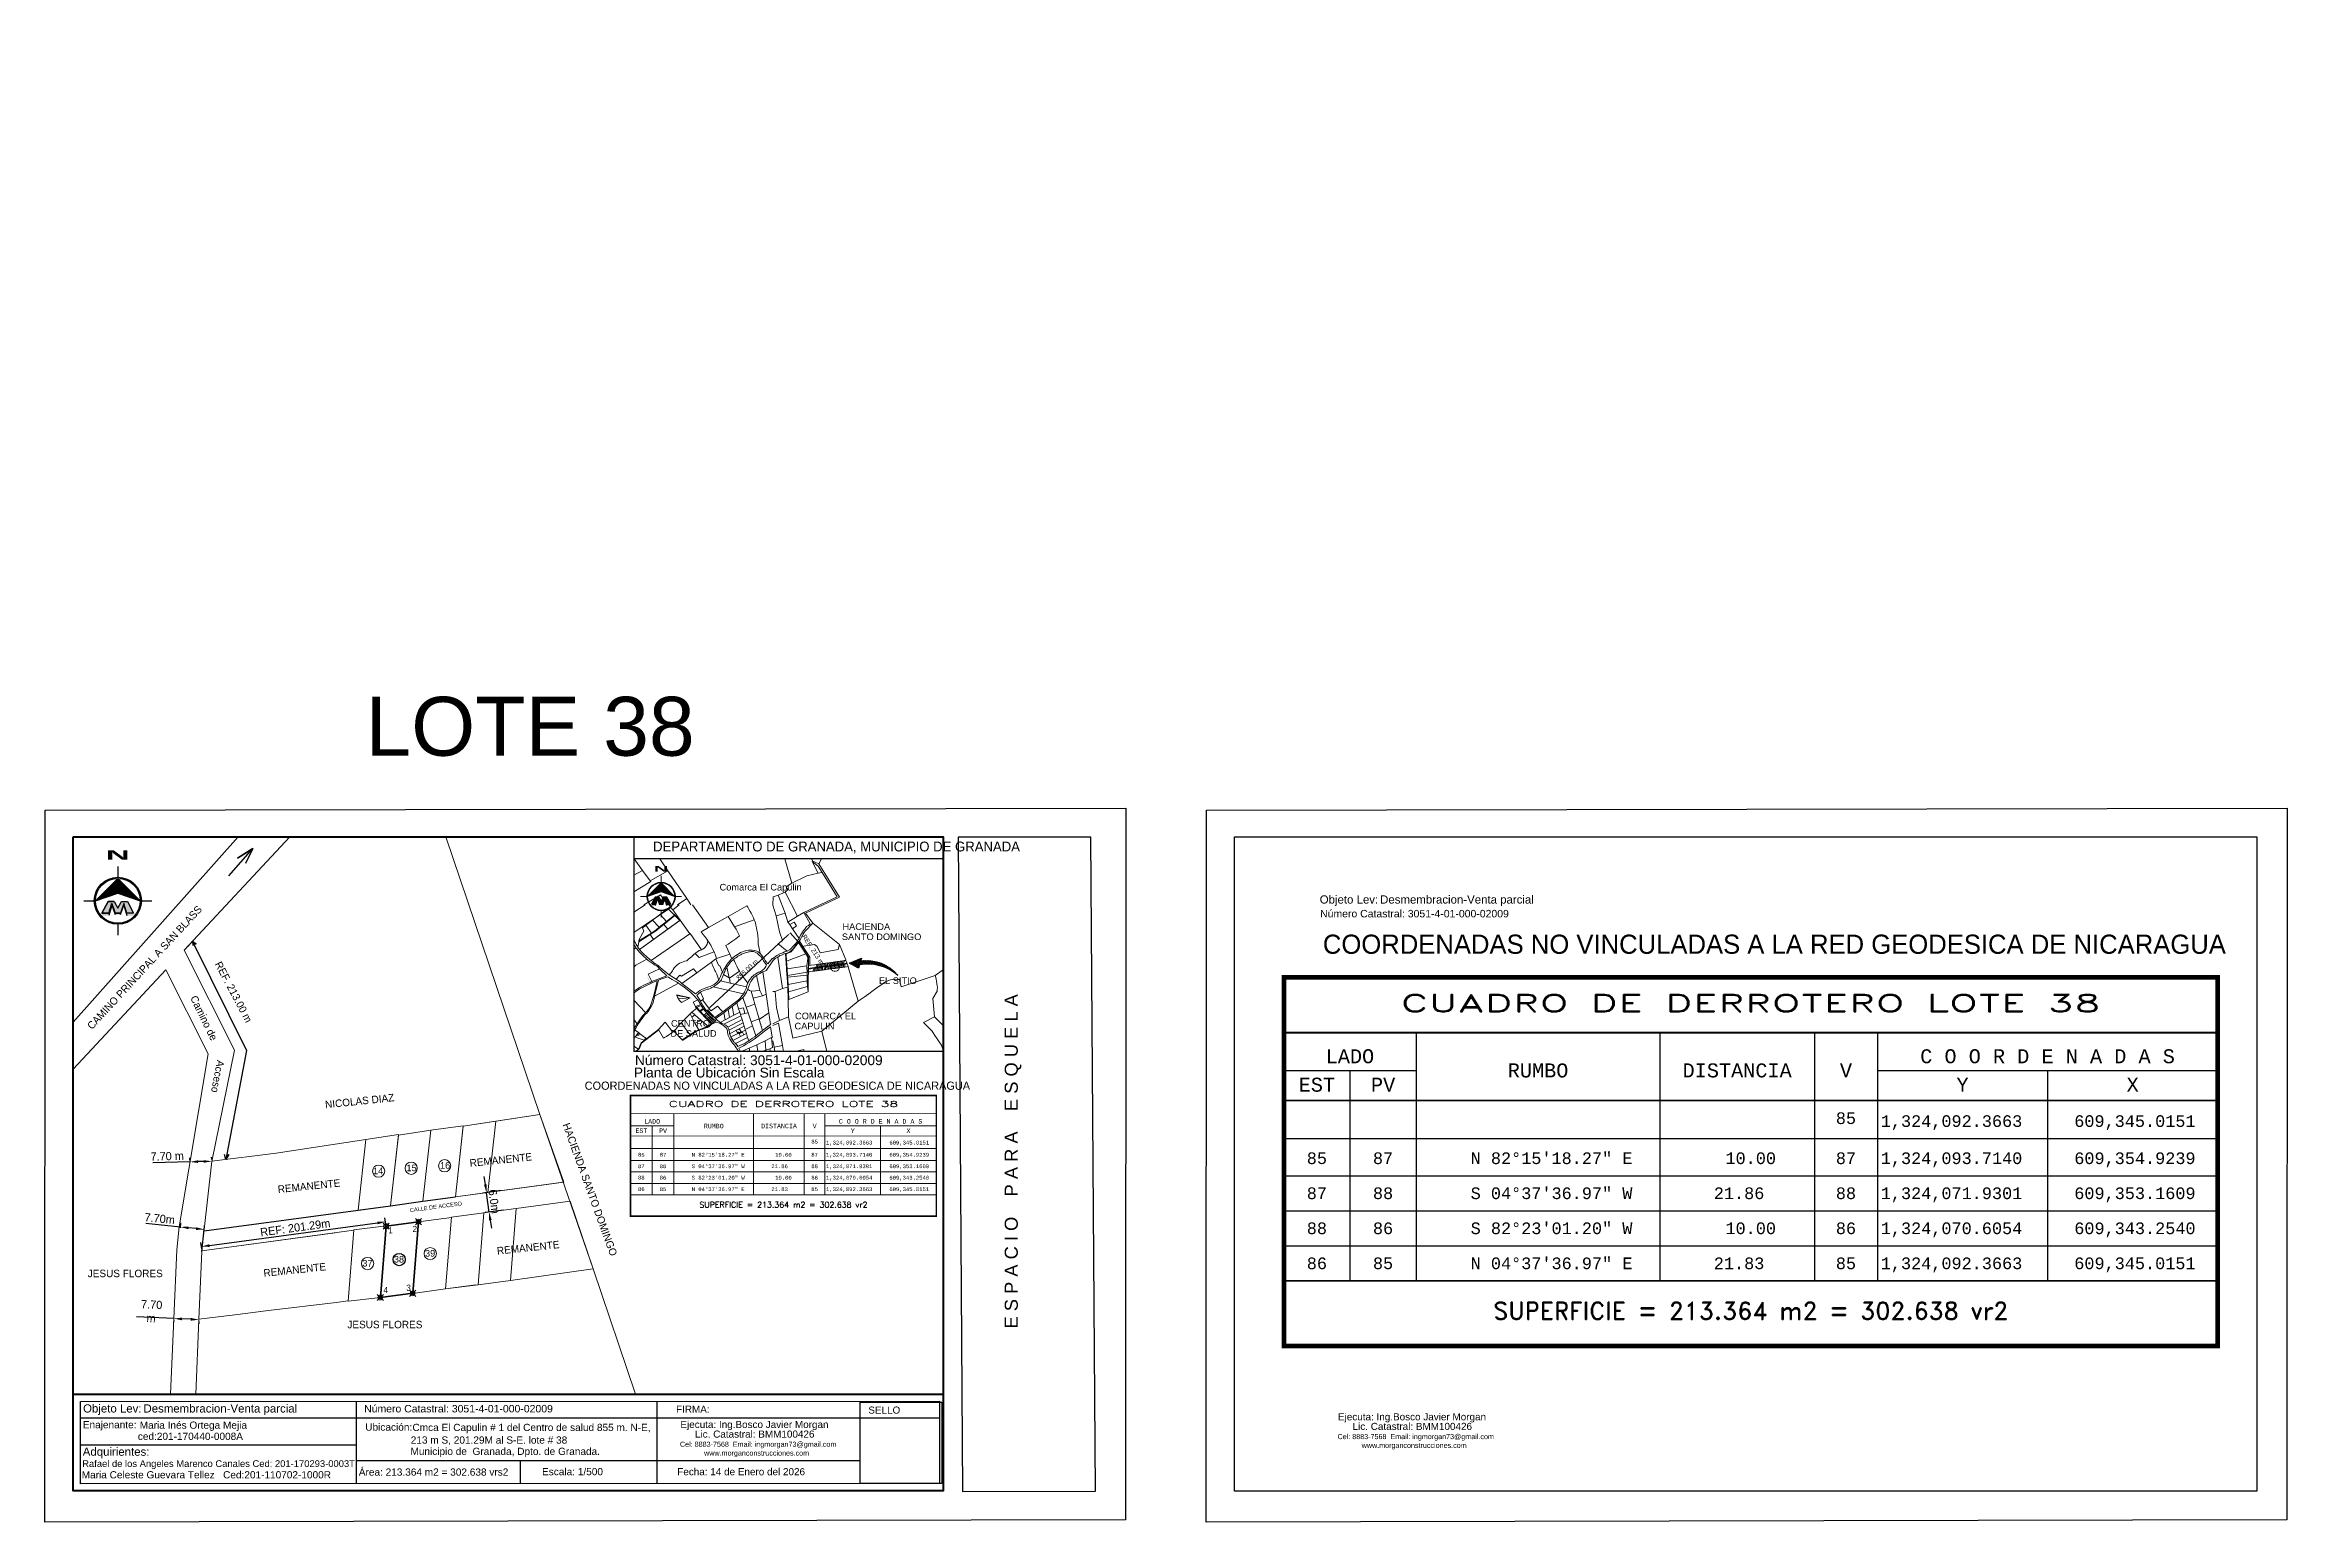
# Paper-space layout 'LAMINA DE TRABAJO' of a CAD drawing. Header units: millimetres. Extents: x 614660 to 615345, y 1320431 to 1320883.
import ezdxf
from ezdxf.enums import TextEntityAlignment as Align

# ---------------------------------------------------------------- set-up
doc = ezdxf.new("R2010")
doc.units = ezdxf.units.MM
doc.header["$PDMODE"] = 35
doc.header["$PDSIZE"] = 0.5
doc.linetypes.add('DGN Style 2', pattern=[90.06457, 54.038742, -36.025828])
for name, color, linetype in [('0 - TEXTO', 5, 'Continuous'), ('2', 7, 'Continuous'), ('CVL_CUADCON', 1, 'Continuous'), ('CVL_CUADCON_LIN', 8, 'Continuous'), ('CVL_CUADCON_TIT', 1, 'Continuous'), ('CVL_CUADCON_TX', 2, 'Continuous')]:
    doc.layers.add(name, color=color, linetype=linetype)
doc.layers.add('Cotas', color=7, linetype='Continuous', lineweight=0)
doc.styles.add('45', font='arial.ttf')
doc.styles.add('CAJETIN 2', font='arial.ttf', dxfattribs={"height": 0.25})
doc.styles.add('HECTOR LOPEZ', font='arial.ttf')
doc.styles.add('HUECA1', font='HUECA1.shx')
doc.styles.add('LOPEZ', font='TCCM____.TTF')
doc.styles.add('MONOTXT4', font='Monotxt4.shx')
doc.styles.add('PUNTOS PI', font='arial.ttf', dxfattribs={"height": 1.5})
doc.styles.get("Standard").update_dxf_attribs({"font": 'TCCM____.TTF'})
doc.styles.add('Style-ENGINEERING', font='ENGINEERING.shx')
doc.dimstyles.new('ISO-25', dxfattribs={"dimtxt": 2.5, "dimasz": 2.5, "dimexe": 1.25, "dimexo": 0.625, "dimtad": 1, "dimtxsty": 'Standard', "dimcen": 2.5, "dimadec": 0, "dimazin": 0, "dimtfac": 1, "dimtmove": 0, "dimatfit": 3, "dimfxl": 1, "dimarcsym": 0})
pattern_1 = [(0, (0, 0), (0, 6.985), [5.08, -1.905]), (90, (0, 0), (-6.985, 4e-16), [5.08, -1.905])]

psp = doc.layouts.new('LAMINA DE TRABAJO')

# ---------------------------------------------------------------- texts
for s, height, style, p in [('LOTE 38', 18, 'CAJETIN 2', (614757.816, 1320665.445)), ('Comarca El Capulin', 2.01848, 'CAJETIN 2', (614866.044, 1320624.267)), ('SANTO DOMINGO', 2.01848, 'CAJETIN 2', (614903.416, 1320609.114)), ('HACIENDA', 2.0185, 'CAJETIN 2', (614903.594, 1320612.195)), ('DE SALUD', 2.0185, 'CAJETIN 2', (614851.014, 1320579.575)), ('CENTRO ', 2.0185, 'CAJETIN 2', (614851.192, 1320582.656)), ('CAPULIN ', 2.0185, 'CAJETIN 2', (614888.933, 1320581.825)), ('COMARCA EL ', 2.01848, 'CAJETIN 2', (614889.111, 1320584.906)), ('JESUS FLORES', 2.28556, 'Style-ENGINEERING', (614672.951, 1320506.103)), ('JESUS FLORES', 2.28556, 'Style-ENGINEERING', (614752.297, 1320490.493))]:
    psp.add_text(s, height=height, dxfattribs=dict(style=style)).set_placement(p)
at = {"color": 7, "lineweight": 50}
psp.add_text('DEPARTAMENTO DE GRANADA, MUNICIPIO DE GRANADA', height=3, dxfattribs=at).set_placement((614845.714, 1320636.202))
at = {"color": 7, "lineweight": 50, "style": 'HECTOR LOPEZ'}
for s, height, p in [('Objeto Lev:', 2.5, (615049.443, 1320620.269)), ('Desmembracion-Venta parcial', 2.5, (615067.898, 1320620.265)), ('Planta de Ubicación Sin Escala', 3, (614839.854, 1320567.126)), ('Objeto Lev:', 2.5, (614671.529, 1320464.751)), ('Desmembracion-Venta parcial', 2.5, (614689.983, 1320464.747)), ('Enajenante:', 2.2, (614671.441, 1320459.923)), (' ced:201-170440-0008A', 2.2, (614687.407, 1320456.371)), ('Maria Inés Ortega Mejia ', 2.2, (614688.834, 1320459.794)), ('Ubicación:', 2.2, (614757.763, 1320459.203)), (' 213 m S, 201.29M al S-E. lote # 38', 2.2, (614770.809, 1320455.238)), (' Cmca El Capulin # 1 del Centro de salud 855 m. N-E, ', 2.2, (614771.329, 1320459.091)), ('Adquirientes:', 2.5, (614671.426, 1320451.535)), ('Municipio de  Granada, Dpto. de Granada.', 2.2, (614771.576, 1320451.785)), ('Maria Celeste Guevara Tellez   Ced:201-110702-1000R', 2.2, (614671.104, 1320444.622)), ('Rafael de los Angeles Marenco Canales Ced: 201-170293-0003T', 2.05615, (614671.255, 1320448.109)), ('Área: 213.364 m2 = 302.638 vrs2', 2.2, (614755.789, 1320445.451, -0.007)), ('Escala: 1/500', 2.2, (614811.783, 1320445.579))]:
    psp.add_text(s, height=height, dxfattribs=at).set_placement(p)
at = {"style": 'Style-ENGINEERING'}
for s, height, rotation, p in [('CAMINO PRINCIPAL A SAN BLASS', 2.28556, 47.374015, (614674.252, 1320581.596)), ('Camino de', 2.2856, 295.873916, (614704.199, 1320591.462)), ('Acceso', 2.2856, 259.429881, (614712.473, 1320572.585)), ('NICOLAS DIAZ', 2.28556, 6.00535, (614745.603, 1320557.683)), ('HACIENDA SANTO DOMINGO', 2.28556, 289.972985, (614818.022, 1320552.707)), ('REMANENTE', 2.2856, 6.00535, (614789.779, 1320539.808)), ('REMANENTE', 2.2856, 6.00535, (614731.139, 1320531.797)), ('REMANENTE', 2.2856, 6.00535, (614798.112, 1320512.99)), ('REMANENTE', 2.2856, 6.00535, (614726.782, 1320506.215))]:
    psp.add_text(s, height=height, rotation=rotation, dxfattribs=at).set_placement(p)
at = {"color": 5, "style": 'CAJETIN 2'}
psp.add_text('EL SITIO', height=2.0185, dxfattribs=at).set_placement((614914.721, 1320595.7))
at = {"color": 7, "lineweight": 50, "style": 'HECTOR LOPEZ'}
psp.add_text('CALLE DE ACCESO', height=1.22972, rotation=7.565981, dxfattribs=at).set_placement((614771.466, 1320525.946))
at = {"color": 7, "lineweight": 30, "style": 'LOPEZ'}
for s, p in [('1', (614764.783, 1320518.88)), ('2', (614772.183, 1320519.292)), ('4', (614763.31, 1320500.647)), ('3', (614770.28, 1320501.329))]:
    psp.add_text(s, height=1.91, dxfattribs=at).set_placement(p, align=Align.BOTTOM_LEFT)
at = {"color": 7, "lineweight": 25, "insert": (614678.508, 1320636.576), "char_height": 2.89014, "attachment_point": 1}
psp.add_mtext('{\\fBaskerville Old Face|b1|i0|c0|p18;\\W2.6;\\T2.05;N}', dxfattribs=at)
at = {"color": 7, "lineweight": 15, "insert": (614845.975, 1320631.768), "char_height": 1.74639, "attachment_point": 1}
psp.add_mtext('{\\fBaskerville Old Face|b1|i0|c0|p18;\\W2.6;\\T2.05;N}', dxfattribs=at)
at = {"attachment_point": 1, "style": 'Style-ENGINEERING'}
for s, insert, char_height, width in [('{\\fArial|b0|i0|c0|p34;Número Catastral: 3051-4-01-000-02009}', (615049.559, 1320618.336), 2.28556, 112.12805), ('{\\fArial|b0|i0|c0|p34;Número Catastral: 3051-4-01-000-02009}', (614757.418, 1320467.063), 2.28556, 112.12805), ('\\pxql;{\\fArial|b0|i0|c0|p34;FIRMA:}', (614852.734, 1320466.839, 0.007), 2.16652, 84.89735), ('\\pxql;{\\fArial|b0|i0|c0|p34;SELLO}', (614911.498, 1320466.573, 0.007), 2.16652, 84.89735), ('{\\fArial|b0|i0|c0|p34;Ejecuta: Ing.Bosco Javier Morgan}', (615055.023, 1320464.53), 2.16652, 84.89735), ('{\\fArial|b0|i0|c0|p34;Ejecuta: Ing.Bosco Javier Morgan}', (614854.073, 1320462.184), 2.16652, 84.89735), ('{\\fArial|b0|i0|c0|p34;Lic. Catastral: BMM100426}', (614858.532, 1320459.246), 2.16652, 84.89735), ('{\\fArial|b0|i0|c0|p34;Lic. Catastral: BMM100426}', (615059.482, 1320461.591), 2.16652, 84.89735), ('{\\fArial|b0|i0|c0|p34;www.morganconstrucciones.com}', (614861.31, 1320453.143), 1.56559, 84.89735), ('{\\fArial|b0|i0|c0|p34;www.morganconstrucciones.com}', (615062.26, 1320455.489), 1.56559, 84.89735), ('{\\fArial|b0|i0|c0|p34;Fecha: 14 de Enero del 2026}', (614853.116, 1320447.744, 0.007), 2.16652, 84.89735)]:
    psp.add_mtext(s, dxfattribs=dict(at, insert=insert, char_height=char_height, width=width))
at = {"insert": (614717.501, 1320593.239), "char_height": 2.28556, "attachment_point": 5, "rotation": 297.851143, "style": 'Style-ENGINEERING'}
psp.add_mtext('\\A1;REF. 213.00 m', dxfattribs=at)
at = {"color": 7, "lineweight": 50, "insert": (614953.173, 1320466.281, -17.65), "char_height": 4, "width": 130.54939, "attachment_point": 1, "rotation": 90, "style": 'Style-ENGINEERING'}
psp.add_mtext('\\pxi6.03512,t14.22096;{\\fArial|b0|i0|c0|p34;E S P A C I O    P A R A    E S Q U E L A}', dxfattribs=at)
at = {"color": 7, "lineweight": 50, "insert": (614840.172, 1320573.904), "char_height": 3, "width": 112.12805, "attachment_point": 1, "style": 'HECTOR LOPEZ'}
psp.add_mtext('Número Catastral: {\\C256;3051-4-01-000-02009}', dxfattribs=at)
at = {"color": 1, "char_height": 1.56559, "width": 84.89735, "attachment_point": 1, "style": 'Style-ENGINEERING'}
for insert in [(615054.876, 1320458.18), (614853.926, 1320455.835)]:
    psp.add_mtext('{\\fArial|b0|i0|c0|p34;Cel: 8883-7568  Email: ingmorgan73@gmail.com}', dxfattribs=dict(at, insert=insert))
at = {"layer": '0 - TEXTO', "transparency": 33554687}
for height, p in [(5.85785, (615188.385, 1320604.92)), (2.5, (614883.702, 1320563.369))]:
    psp.add_text('COORDENADAS NO VINCULADAS A LA RED GEODESICA DE NICARAGUA', height=height, dxfattribs=at).set_placement(p, align=Align.CENTER)
at = {"layer": '2', "color": 1, "linetype": 'Continuous', "lineweight": 0}
for s, p in [('2', (614841.293, 1320580.879)), ('4', (614841.293, 1320580.879)), ('2', (614843.581, 1320579.121))]:
    psp.add_text(s, height=0.0404, rotation=90, dxfattribs=at).set_placement(p, align=Align.MIDDLE_LEFT)
psp.add_text('8', height=0.0404, rotation=90, dxfattribs=at).set_placement((614840.234, 1320579.401), align=Align.TOP_RIGHT)
for p in [(614840.26, 1320579.397), (614843.037, 1320578.433)]:
    psp.add_text('1', height=0.0404, rotation=90, dxfattribs=at).set_placement(p, align=Align.TOP_CENTER)
psp.add_text('3', height=0.0404, rotation=90, dxfattribs=at).set_placement((614841.178, 1320580.816), align=Align.MIDDLE_RIGHT)
at = {"layer": '2', "color": 1, "linetype": 'Continuous', "lineweight": 15, "style": 'PUNTOS PI'}
for s, p in [('15', (614770.358, 1320538.492)), ('16', (614780.605, 1320539.266)), ('14', (614760.135, 1320537.579)), ('39', (614776.021, 1320512.399)), ('37', (614756.88, 1320509.364))]:
    psp.add_text(s, height=2, dxfattribs=at).set_placement(p)
at = {"layer": '2', "color": 18, "linetype": 'Continuous', "true_color": 0x000000, "style": 'PUNTOS PI'}
psp.add_text('38', height=2, dxfattribs=at).set_placement((614766.504, 1320510.587))
at = {"layer": '2', "color": 7, "linetype": 'Continuous', "lineweight": 0, "attachment_point": 5, "style": '45'}
for s, insert, char_height, rotation in [('{\\H2x;C A M I N O} ', (614863.16, 1320586.104), 0.08074, 313.834578), ('C A  M I N O', (614863.234, 1320583.107), 0.12111, 37.198567), ('C A  M I N O', (614865.599, 1320585.936), 0.12111, 37.198567)]:
    psp.add_mtext(s, dxfattribs=dict(at, insert=insert, char_height=char_height, rotation=rotation))
at = {"layer": 'Cotas', "color": 18, "true_color": 0x000000, "char_height": 1.4129, "attachment_point": 5, "style": 'PUNTOS PI'}
for s, insert, rotation in [('\\A1;REF. 213 m', (614894.604, 1320606.199), 303.164186), ('\\A1;855.00 m', (614874.474, 1320600.084), 42.890111)]:
    psp.add_mtext(s, dxfattribs=dict(at, insert=insert, rotation=rotation))
at = {"layer": 'CVL_CUADCON_TIT', "color": 18, "true_color": 0x000000, "style": 'HUECA1', "width": 1.459526}
psp.add_text('CUADRO DE DERROTERO LOTE 38', height=5.35278, dxfattribs=at).set_placement((615074.161, 1320587.166), (615288.176, 1320587.166), align=Align.FIT)
at = {"layer": 'CVL_CUADCON_TIT', "color": 18, "true_color": 0x000000, "style": 'MONOTXT4'}
for s, height, p in [('LADO', 4.2822, (615058.673, 1320571.472)), ('C O O R D E N A D A S', 4.28222, (615271.857, 1320571.472)), ('EST', 4.2822, (615048.575, 1320562.779)), ('PV', 4.2822, (615068.808, 1320562.779)), ('Y', 4.282, (615245.878, 1320562.779)), ('X', 4.282, (615297.871, 1320562.779))]:
    psp.add_text(s, height=height, dxfattribs=at).set_placement(p, align=Align.CENTER)
at = {"layer": 'CVL_CUADCON_TIT', "color": 18, "true_color": 0x000000}
for s, height, style, p in [('RUMBO', 4.2822, 'MONOTXT4', (615116.162, 1320569.288)), ('DISTANCIA', 4.2822, 'MONOTXT4', (615177.006, 1320569.288)), ('V', 4.282, 'MONOTXT4', (615210.264, 1320569.288)), ('SUPERFICIE = 213.364 m2 = 302.638 vr2', 5.35278, 'HUECA1', (615181.168, 1320495.823))]:
    psp.add_text(s, height=height, dxfattribs=dict(at, style=style)).set_placement(p, align=Align.MIDDLE)
at = {"layer": 'CVL_CUADCON_TIT', "color": 18, "lineweight": 0, "true_color": 0x000000, "style": 'MONOTXT4'}
for s, height, p in [('LADO', 1.4024, (614845.437, 1320553.013)), ('C O O R D E N A D A S', 1.40241, (614915.254, 1320553.013)), ('EST', 1.4024, (614842.13, 1320550.166)), ('PV', 1.4024, (614848.756, 1320550.166)), ('Y', 1.402, (614906.746, 1320550.166)), ('X', 1.402, (614923.773, 1320550.166))]:
    psp.add_text(s, height=height, dxfattribs=at).set_placement(p, align=Align.CENTER)
at = {"layer": 'CVL_CUADCON_TIT', "color": 18, "lineweight": 0, "true_color": 0x000000, "style": 'HUECA1', "width": 1.459526}
psp.add_text('CUADRO DE DERROTERO LOTE 38', height=1.75301, dxfattribs=at).set_placement((614850.509, 1320558.152), (614920.598, 1320558.152), align=Align.FIT)
at = {"layer": 'CVL_CUADCON_TIT', "color": 18, "lineweight": 0, "true_color": 0x000000}
for s, height, style, p in [('RUMBO', 1.4024, 'MONOTXT4', (614864.264, 1320552.297)), ('DISTANCIA', 1.4024, 'MONOTXT4', (614884.19, 1320552.297)), ('V', 1.402, 'MONOTXT4', (614895.082, 1320552.297)), ('SUPERFICIE = 213.364 m2 = 302.638 vr2', 1.75301, 'HUECA1', (614885.554, 1320528.238))]:
    psp.add_text(s, height=height, dxfattribs=dict(at, style=style)).set_placement(p, align=Align.MIDDLE)
at = {"layer": 'CVL_CUADCON_TX', "color": 18, "true_color": 0x000000, "style": 'MONOTXT4'}
for s, p in [('85', (615210.25, 1320552.901)), ('85', (615048.575, 1320540.668)), ('87', (615068.788, 1320540.668)), ('87', (615210.25, 1320540.668)), ('87', (615048.575, 1320529.963)), ('88', (615068.788, 1320529.963)), ('88', (615210.25, 1320529.963)), ('88', (615048.575, 1320519.257)), ('86', (615068.788, 1320519.257)), ('86', (615210.25, 1320519.257)), ('86', (615048.575, 1320508.551)), ('85', (615068.788, 1320508.551)), ('85', (615210.25, 1320508.551))]:
    psp.add_text(s, height=3.5685, dxfattribs=at).set_placement(p, align=Align.CENTER)
for s, height, p in [('1,324,092.3663', 3.56852, (615220.898, 1320552.009)), ('609,345.0151', 3.56852, (615280.029, 1320552.009)), ('N 82%%d15\'18.27" E', 3.56852, (615095.572, 1320540.668)), ('10.00', 3.5685, (615173.437, 1320540.668)), ('1,324,093.7140', 3.56852, (615220.898, 1320540.668)), ('609,354.9239', 3.56852, (615280.029, 1320540.668)), ('S 04%%d37\'36.97" W', 3.56852, (615095.572, 1320529.963)), ('21.86', 3.5685, (615169.869, 1320529.963)), ('1,324,071.9301', 3.56852, (615220.898, 1320529.963)), ('609,353.1609', 3.56852, (615280.029, 1320529.963)), ('S 82%%d23\'01.20" W', 3.56852, (615095.572, 1320519.257)), ('10.00', 3.5685, (615173.437, 1320519.257)), ('1,324,070.6054', 3.56852, (615220.898, 1320519.257)), ('609,343.2540', 3.56852, (615280.029, 1320519.257)), ('N 04%%d37\'36.97" E', 3.56852, (615095.572, 1320508.551)), ('21.83', 3.5685, (615169.869, 1320508.551)), ('1,324,092.3663', 3.56852, (615220.898, 1320508.551)), ('609,345.0151', 3.56852, (615280.029, 1320508.551))]:
    psp.add_text(s, height=height, dxfattribs=at).set_placement(p)
at = {"layer": 'CVL_CUADCON_TX', "color": 18, "lineweight": 0, "true_color": 0x000000, "style": 'MONOTXT4'}
for s, p in [('85', (614895.078, 1320546.931)), ('85', (614842.13, 1320542.925)), ('87', (614842.13, 1320539.419)), ('87', (614848.75, 1320542.925)), ('88', (614848.75, 1320539.419)), ('87', (614895.078, 1320542.925)), ('88', (614895.078, 1320539.419)), ('88', (614842.13, 1320535.913)), ('86', (614842.13, 1320532.407)), ('86', (614848.75, 1320535.913)), ('85', (614848.75, 1320532.407)), ('86', (614895.078, 1320535.913)), ('85', (614895.078, 1320532.407))]:
    psp.add_text(s, height=1.1687, dxfattribs=at).set_placement(p, align=Align.CENTER)
for s, height, p in [('1,324,092.3663', 1.16867, (614898.565, 1320546.639)), ('609,345.0151', 1.16867, (614917.93, 1320546.639)), ('S 04%%d37\'36.97" W', 1.16867, (614857.521, 1320539.419)), ('N 82%%d15\'18.27" E', 1.16867, (614857.521, 1320542.925)), ('21.86', 1.1687, (614881.853, 1320539.419)), ('10.00', 1.1687, (614883.022, 1320542.925)), ('1,324,093.7140', 1.16867, (614898.565, 1320542.925)), ('1,324,071.9301', 1.16867, (614898.565, 1320539.419)), ('609,354.9239', 1.16867, (614917.93, 1320542.925)), ('609,353.1609', 1.16867, (614917.93, 1320539.419)), ('S 82%%d23\'01.20" W', 1.16867, (614857.521, 1320535.913)), ('N 04%%d37\'36.97" E', 1.16867, (614857.521, 1320532.407)), ('21.83', 1.1687, (614881.853, 1320532.407)), ('10.00', 1.1687, (614883.022, 1320535.913)), ('1,324,070.6054', 1.16867, (614898.565, 1320535.913)), ('1,324,092.3663', 1.16867, (614898.565, 1320532.407)), ('609,343.2540', 1.16867, (614917.93, 1320535.913)), ('609,345.0151', 1.16867, (614917.93, 1320532.407))]:
    psp.add_text(s, height=height, dxfattribs=at).set_placement(p)

# ---------------------------------------------------------------- blocks, each defined once
blk = doc.blocks.new('*D348')
at = {"color": 0, "lineweight": -2, "transparency": 16777216}
for p, q in [((614704.19, 1320541.34), (614692.85, 1320541.02)), ((614704.18, 1320541.9), (614704.16, 1320542.59)), ((614708.34, 1320541.45), (614706.69, 1320541.41)), ((614710.83, 1320542.09), (614710.81, 1320542.77))]:
    blk.add_line(p, q, dxfattribs=at)
at = {"color": 0, "lineweight": 30, "transparency": 16777216}
for points in [[(614706.68, 1320541.82), (614706.7, 1320540.99), (614704.19, 1320541.34)], [(614708.33, 1320541.87), (614708.35, 1320541.04), (614710.84, 1320541.52)]]:
    blk.add_solid(points, dxfattribs=at)
at = {"layer": 'Defpoints', "color": 0, "lineweight": 30, "transparency": 16777216}
for p in [(614704.19, 1320541.34), (614704.19, 1320541.28), (614710.84, 1320541.46)]:
    blk.add_point(p, dxfattribs=at)
at = {"color": 0, "lineweight": 15, "transparency": 16777216, "insert": (614697.22, 1320543.06), "char_height": 2.5, "attachment_point": 5, "rotation": 1.58032}
blk.add_mtext('7.70 m', dxfattribs=at)
blk = doc.blocks.new('*D347')
at = {"color": 0, "lineweight": -2, "transparency": 16777216}
for p, q in [((614701.28, 1320521.43), (614690.72, 1320522.51)), ((614701.26, 1320521.22), (614701.41, 1320522.68)), ((614706.06, 1320520.95), (614703.77, 1320521.18)), ((614708.53, 1320520.48), (614708.68, 1320521.94))]:
    blk.add_line(p, q, dxfattribs=at)
at = {"color": 0, "lineweight": 30, "transparency": 16777216}
for points in [[(614703.81, 1320521.59), (614703.73, 1320520.77), (614701.28, 1320521.43)], [(614706.1, 1320521.36), (614706.02, 1320520.53), (614708.55, 1320520.69)]]:
    blk.add_solid(points, dxfattribs=at)
at = {"layer": 'Defpoints', "color": 0, "lineweight": 30, "transparency": 16777216}
for p in [(614701.2, 1320520.6), (614701.28, 1320521.43), (614708.46, 1320519.86)]:
    blk.add_point(p, dxfattribs=at)
at = {"color": 0, "lineweight": 15, "transparency": 16777216, "insert": (614694.95, 1320524), "char_height": 2.5, "attachment_point": 5, "rotation": 354.17848}
blk.add_mtext('7.70m', dxfattribs=at)
blk = doc.blocks.new('*D349')
at = {"color": 0, "lineweight": -2, "transparency": 16777216}
for p, q in [((614699.24, 1320493.45), (614687.9, 1320493.95)), ((614699.21, 1320492.87), (614699.19, 1320492.21)), ((614704.43, 1320493.23), (614701.74, 1320493.35)), ((614706.91, 1320492.54), (614706.88, 1320491.87))]:
    blk.add_line(p, q, dxfattribs=at)
at = {"color": 0, "lineweight": 30, "transparency": 16777216}
for points in [[(614701.76, 1320493.76), (614701.72, 1320492.93), (614699.24, 1320493.45)], [(614704.45, 1320493.65), (614704.42, 1320492.81), (614706.93, 1320493.12)]]:
    blk.add_solid(points, dxfattribs=at)
at = {"layer": 'Defpoints', "color": 0, "lineweight": 30, "transparency": 16777216}
for p in [(614699.24, 1320493.5), (614699.24, 1320493.45), (614706.93, 1320493.16)]:
    blk.add_point(p, dxfattribs=at)
at = {"color": 0, "lineweight": 15, "transparency": 16777216, "insert": (614692.4, 1320495.66), "char_height": 2.5, "width": 8.6436, "attachment_point": 5, "rotation": 357.5164}
blk.add_mtext('7.70 m', dxfattribs=at)
blk = doc.blocks.new('*D350')
at = {"layer": '2', "color": 0, "linetype": 'Continuous', "lineweight": -2, "transparency": 16777216}
for p, q in [((614794.47, 1320534.4), (614794.12, 1320536.87)), ((614799.22, 1320532.54), (614793.57, 1320531.75)), ((614800.04, 1320526.61), (614794.4, 1320525.82)), ((614795.63, 1320525.99), (614794.81, 1320531.92)), ((614795.98, 1320523.52), (614796.32, 1320521.04))]:
    blk.add_line(p, q, dxfattribs=at)
at = {"layer": '2', "color": 0, "linetype": 'Continuous', "lineweight": 30, "transparency": 16777216}
for points in [[(614794.88, 1320534.46), (614794.05, 1320534.34), (614794.81, 1320531.92)], [(614796.39, 1320523.58), (614795.57, 1320523.46), (614795.63, 1320525.99)]]:
    blk.add_solid(points, dxfattribs=at)
at = {"layer": 'Defpoints', "color": 0, "linetype": 'Continuous', "lineweight": 30, "transparency": 16777216}
for p in [(614794.81, 1320531.92), (614799.84, 1320532.62), (614800.66, 1320526.69)]:
    blk.add_point(p, dxfattribs=at)
at = {"layer": '2', "color": 0, "linetype": 'Continuous', "transparency": 16777216, "insert": (614797.12, 1320529.22), "char_height": 2.5, "attachment_point": 5, "rotation": 277.92165}
blk.add_mtext('6.0m', dxfattribs=at)
blk = doc.blocks.new('*D351')
at = {"color": 0, "lineweight": -2, "transparency": 16777216}
for p, q in [((614710.16, 1320515.77), (614761.48, 1320522.68)), ((614764.05, 1320522.34), (614763.79, 1320524.25)), ((614707.77, 1320514.76), (614707.52, 1320516.68))]:
    blk.add_line(p, q, dxfattribs=at)
at = {"color": 0, "lineweight": 30, "transparency": 16777216}
for points in [[(614761.42, 1320523.09), (614761.53, 1320522.26), (614763.96, 1320523.01)], [(614710.11, 1320516.18), (614710.22, 1320515.36), (614707.68, 1320515.44)]]:
    blk.add_solid(points, dxfattribs=at)
at = {"layer": 'Defpoints', "color": 0, "lineweight": 30, "transparency": 16777216}
for p in [(614763.96, 1320523.01), (614764.13, 1320521.72), (614707.86, 1320514.14)]:
    blk.add_point(p, dxfattribs=at)
at = {"color": 0, "lineweight": 15, "transparency": 16777216, "insert": (614736.36, 1320521.22), "char_height": 2.5, "attachment_point": 5, "rotation": 7.66369}
blk.add_mtext('REF: 201.29m', dxfattribs=at)

# ---------------------------------------------------------------- dimensions: what is measured, and where the dimension line sits
at = {"color": 18, "lineweight": 15, "true_color": 0x000000}
for base, p1, p2, angle, text, picture, middle in [((614704.193, 1320541.337), (614710.843, 1320541.463), (614704.194, 1320541.28), 181.580315, '7.70 m', '*D348', (614697.271, 1320541.146)), ((614701.284, 1320521.434), (614708.463, 1320519.858), (614701.199, 1320520.599), 174.178476, '7.70m', '*D347', (614694.76, 1320522.099)), ((614763.956, 1320523.009), (614707.857, 1320514.145), (614764.13, 1320521.717), 7.663691, 'REF: 201.29m', '*D351', (614736.617, 1320519.33)), ((614699.239, 1320493.454), (614706.934, 1320493.162), (614699.241, 1320493.496), 177.516398, '7.70 m', '*D349', (614692.322, 1320493.755))]:
    dim = psp.add_linear_dim(base=base, p1=p1, p2=p2, angle=angle, text=text, dimstyle='ISO-25', override={"dimfxl": 0.18}, dxfattribs=at)
    dim.commit()
    dim.dimension.update_dxf_attribs({"geometry": picture, "text_midpoint": middle, "dimtype": 161})
at = {"layer": '2', "color": 18, "linetype": 'Continuous', "true_color": 0x000000}
dim = psp.add_linear_dim(base=(614794.81, 1320531.922), p1=(614800.661, 1320526.693), p2=(614799.836, 1320532.621), angle=97.92165, text='6.0m', dimstyle='ISO-25', override={"dimfxl": 0.18}, dxfattribs=at)
dim.commit()
dim.dimension.update_dxf_attribs({"geometry": '*D350', "text_midpoint": (614795.222, 1320528.958), "dimtype": 161})

# ---------------------------------------------------------------- hatches: boundary and pattern name
at = {"lineweight": 30, "true_color": 0x000000}
h = psp.add_hatch(dxfattribs=at)
h.set_pattern_fill('ANGLE', color=18)
h.set_pattern_definition(pattern_1)
h.paths.add_polyline_path([(614902.407, 1320882.67), (614902.054, 1320882.616), (614902.006, 1320882.609), (614901.91, 1320881.737), (614902.31, 1320881.792)])
h.paths.add_polyline_path([(614902.006, 1320882.609), (614901.605, 1320882.548), (614901.51, 1320881.683), (614901.91, 1320881.737)])
h.paths.add_polyline_path([(614901.605, 1320882.548), (614901.204, 1320882.488), (614901.109, 1320881.628), (614901.51, 1320881.683)])
h = psp.add_hatch(dxfattribs=at)
h.set_pattern_fill('ANGLE', color=18)
h.set_pattern_definition(pattern_1)
h.paths.add_polyline_path([(614902.407, 1320882.67), (614902.054, 1320882.616), (614902.006, 1320882.609), (614901.91, 1320881.737), (614902.31, 1320881.792)])
h.paths.add_polyline_path([(614902.006, 1320882.609), (614901.605, 1320882.548), (614901.51, 1320881.683), (614901.91, 1320881.737)])
h.paths.add_polyline_path([(614901.605, 1320882.548), (614901.204, 1320882.488), (614901.109, 1320881.628), (614901.51, 1320881.683)])
h = psp.add_hatch(color=7)
h.dxf.hatch_style = 1
h.paths.add_polyline_path([(614682.159, 1320623.418), (614688.988, 1320621.096), (614682.169, 1320627.963), (614675.314, 1320621.121)])
at = {"lineweight": 15}
h = psp.add_hatch(color=7, dxfattribs=at)
h.dxf.hatch_style = 1
h.paths.add_polyline_path([(614848.182, 1320623.817), (614852.308, 1320622.415), (614848.188, 1320626.564), (614844.046, 1320622.429)])
at = {"lineweight": 0}
h = psp.add_hatch(color=5, dxfattribs=at)
h.dxf.hatch_style = 1
h.paths.add_polyline_path([(614847.031, 1320621.909), (614847.044, 1320621.955), (614847.687, 1320620.148), (614848.65, 1320620.148), (614849.276, 1320621.909), (614849.827, 1320620.148), (614851.096, 1320620.148), (614849.946, 1320622.324), (614848.824, 1320622.324), (614848.168, 1320621.063), (614847.486, 1320622.324), (614846.391, 1320622.324), (614845.241, 1320620.148), (614846.51, 1320620.148)])
at = {"lineweight": 30}
h = psp.add_hatch(color=5, dxfattribs=at)
h.dxf.hatch_style = 1
h.paths.add_polyline_path([(614680.254, 1320620.259), (614680.277, 1320620.335), (614681.34, 1320617.346), (614682.933, 1320617.346), (614683.97, 1320620.259), (614684.882, 1320617.346), (614686.982, 1320617.346), (614685.078, 1320620.946), (614683.222, 1320620.946), (614682.137, 1320618.86), (614681.008, 1320620.946), (614679.196, 1320620.946), (614677.292, 1320617.346), (614679.392, 1320617.346)])
at = {"lineweight": 30, "true_color": 0x2424ff}
h = psp.add_hatch(color=160, dxfattribs=at)
h.dxf.hatch_style = 1
h.paths.add_polyline_path([(614680.295, 1320619.746), (614681.37, 1320616.901), (614682.942, 1320616.901), (614683.962, 1320619.74), (614684.9, 1320616.615), (614686.982, 1320616.615), (614686.982, 1320617.346), (614684.882, 1320617.346), (614683.97, 1320620.259), (614682.933, 1320617.346), (614681.34, 1320617.346), (614680.277, 1320620.335), (614679.392, 1320617.346), (614677.292, 1320617.346), (614677.292, 1320616.615), (614679.374, 1320616.615)])
at = {"lineweight": 0, "true_color": 0x2424ff}
h = psp.add_hatch(color=160, dxfattribs=at)
h.dxf.hatch_style = 1
h.paths.add_polyline_path([(614847.056, 1320621.599), (614847.705, 1320619.879), (614848.655, 1320619.879), (614849.271, 1320621.595), (614849.838, 1320619.707), (614851.096, 1320619.707), (614851.096, 1320620.148), (614849.827, 1320620.148), (614849.276, 1320621.909), (614848.65, 1320620.148), (614847.687, 1320620.148), (614847.044, 1320621.955), (614846.51, 1320620.148), (614845.241, 1320620.148), (614845.241, 1320619.707), (614846.499, 1320619.707)])
at = {"lineweight": 30, "true_color": 0x000000}
h = psp.add_hatch(dxfattribs=at)
h.set_pattern_fill('ANGLE', color=18)
h.set_pattern_definition(pattern_1)
h.paths.add_polyline_path([(614903.144, 1320601.592), (614902.744, 1320601.537), (614902.673, 1320600.658), (614903.072, 1320600.709)])
h = psp.add_hatch()
h.set_pattern_fill('ANGLE', scale=0.05, angle=-50.308214)
h.set_pattern_definition([(309.6918, (614791.6188, 1320626.5969), (0.2687448, 0.2230511), [0.254, -0.09525]), (39.6918, (614791.6188, 1320626.5969), (-0.2230511, 0.2687448), [0.254, -0.09525])])
edge = h.paths.add_edge_path()
edge.add_arc((614911.294, 1320587.89), 13.922, 408.686564, 460.461148)
edge.add_line((614908.766, 1320601.581), (614908.479, 1320600.592))
edge.add_line((614908.479, 1320600.592), (614905.732, 1320602.037))
edge.add_line((614905.732, 1320602.037), (614909.401, 1320603.631))
edge.add_line((614909.401, 1320603.631), (614909.117, 1320602.765))
edge.add_arc((614910.93, 1320590.595), 12.305, 399.05485, 458.472856, ccw=False)
h = psp.add_hatch(dxfattribs=at)
h.set_pattern_fill('ANGLE', color=18)
h.set_pattern_definition(pattern_1)
h.paths.add_polyline_path([(614901.501, 1320600.857, -0.035946), (614901.487, 1320601.05, -0.0603197), (614901.526, 1320601.372), (614901.143, 1320601.319), (614901.072, 1320600.441), (614901.325, 1320600.476), (614901.472, 1320600.495)])

# ---------------------------------------------------------------- linework, layer by layer
for p, q in [((614839.808, 1320640.692), (614839.808, 1320575.067)), ((614934.41, 1320640.692), (614839.808, 1320640.692)), ((614934.41, 1320640.692), (614934.41, 1320575.067)), ((614934.41, 1320633.916), (614839.808, 1320633.916)), ((614934.41, 1320633.916), (614839.808, 1320633.916)), ((614934.41, 1320575.067), (614839.808, 1320575.067)), ((614934.41, 1320575.067), (614839.808, 1320575.067)), ((614934.41, 1320575.067), (614839.808, 1320575.067)), ((614754.959, 1320468.116), (614754.959, 1320442.999)), ((614846.832, 1320468.176), (614846.832, 1320443.01)), ((614670.746, 1320463.142), (614841.895, 1320463.142)), ((614841.895, 1320463.142), (614933.245, 1320463.142)), ((614670.746, 1320454.877), (614755.029, 1320454.884)), ((614805.093, 1320450.079), (614805.093, 1320443.123))]:
    psp.add_line(p, q)
at = {"color": 0}
for p, q in [((614682.158, 1320631.593, -0.007), (614682.158, 1320628.316, -0.001)), ((614671.79, 1320621.121), (614674.961, 1320621.12)), ((614689.353, 1320621.12), (614692.524, 1320621.12)), ((614682.157, 1320613.924), (614682.157, 1320610.648, 0.005))]:
    psp.add_line(p, q, dxfattribs=at)
at = {"color": 0, "lineweight": 15}
for p, q in [((614841.916, 1320622.429), (614843.832, 1320622.429)), ((614848.181, 1320628.757, -0.004), (614848.181, 1320626.777, -0.001)), ((614852.529, 1320622.429), (614854.445, 1320622.429)), ((614848.181, 1320618.081), (614848.181, 1320616.101, 0.003))]:
    psp.add_line(p, q, dxfattribs=at)
at = {"color": 5, "lineweight": 0}
for p, q in [((614846.391, 1320622.324), (614847.486, 1320622.324)), ((614848.824, 1320622.324), (614849.946, 1320622.324)), ((614847.056, 1320621.599), (614846.499, 1320619.707)), ((614847.044, 1320621.955), (614846.51, 1320620.148)), ((614847.687, 1320620.148), (614847.044, 1320621.955)), ((614847.056, 1320621.599), (614847.705, 1320619.879)), ((614848.65, 1320620.148), (614847.687, 1320620.148)), ((614849.276, 1320621.909), (614848.65, 1320620.148)), ((614848.655, 1320619.879), (614849.271, 1320621.595)), ((614849.271, 1320621.595), (614849.838, 1320619.707))]:
    psp.add_line(p, q, dxfattribs=at)
at = {"color": 5}
for p, q in [((614679.196, 1320620.946), (614681.008, 1320620.946)), ((614680.295, 1320619.746), (614679.374, 1320616.615)), ((614680.277, 1320620.335), (614679.392, 1320617.346)), ((614681.34, 1320617.346), (614680.277, 1320620.335)), ((614680.295, 1320619.746), (614681.37, 1320616.901)), ((614682.933, 1320617.346), (614681.34, 1320617.346)), ((614683.97, 1320620.259), (614682.933, 1320617.346)), ((614682.942, 1320616.901), (614683.962, 1320619.74)), ((614683.222, 1320620.946), (614685.078, 1320620.946)), ((614683.962, 1320619.74), (614684.9, 1320616.615)), ((614684.882, 1320617.346), (614683.97, 1320620.259))]:
    psp.add_line(p, q, dxfattribs=at)
at = {"color": 5, "lineweight": 15}
psp.add_line((614849.827, 1320620.148), (614849.276, 1320621.909), dxfattribs=at)
at = {"color": 18, "lineweight": 30, "true_color": 0x000000}
for p, q in [((614705.507, 1320609.291), (614703.388, 1320607.017)), ((614704.995, 1320608.669), (614706.083, 1320607.865)), ((614706.083, 1320607.865), (614704.995, 1320608.669)), ((614704.995, 1320608.669), (614705.018, 1320607.446))]:
    psp.add_line(p, q, dxfattribs=at)
at = {"color": 1, "lineweight": 0}
for p, q in [((614841.008, 1320606.931), (614841.163, 1320606.745)), ((614857.044, 1320580.196), (614854.285, 1320583.856))]:
    psp.add_line(p, q, dxfattribs=at)
at = {"color": 7, "lineweight": 0}
for p, q in [((614763.194, 1320522.653), (614765.066, 1320520.781)), ((614763.194, 1320520.781), (614765.066, 1320522.653)), ((614773.103, 1320524), (614774.974, 1320522.128)), ((614773.103, 1320522.128), (614774.974, 1320524)), ((614761.43, 1320500.858), (614763.302, 1320498.986)), ((614761.43, 1320498.986), (614763.302, 1320500.858)), ((614771.317, 1320502.119), (614773.188, 1320500.247)), ((614771.317, 1320500.247), (614773.188, 1320502.119))]:
    psp.add_line(p, q, dxfattribs=at)
at = {"color": 4}
for points in [[(614659.974, 1320648.797), (614990.192, 1320649.456), (614990.061, 1320431.906), (614659.842, 1320431.247)], [(615014.864, 1320648.797), (615345.082, 1320649.456), (615344.951, 1320431.906), (615014.733, 1320431.247)]]:
    psp.add_lwpolyline(points, close=True, dxfattribs=at)
at = {"color": 7, "lineweight": 50}
psp.add_lwpolyline([(614668.532, 1320640.692), (614934.41, 1320640.692), (614934.41, 1320440.81), (614668.532, 1320440.81)], close=True, dxfattribs=at)
at = {"color": 18, "lineweight": 30, "true_color": 0x000000}
for points in [[(614716.037, 1320628.762), (614723.385, 1320637.061), (614718.75, 1320634.125), (614723.385, 1320637.061), (614721.124, 1320632.488)], [(614704.971, 1320608.717), (614721.487, 1320575.385), (614715.115, 1320542.056), (614716.034, 1320543.577), (614715.115, 1320542.056), (614714.737, 1320543.584)]]:
    psp.add_lwpolyline(points, dxfattribs=at)
at = {"color": 7}
psp.add_lwpolyline([(614940.239, 1320440.662), (614980.93, 1320440.75), (614979.447, 1320640.567), (614938.947, 1320640.567), (614940.239, 1320440.662)], dxfattribs=at)
at = {"color": 18, "lineweight": 30, "true_color": 0x000000}
psp.add_lwpolyline([(615023.422, 1320640.692), (615335.82, 1320640.692), (615335.82, 1320440.75), (615023.422, 1320440.75)], close=True, dxfattribs=at)
at = {"color": 7, "elevation": 0.007}
psp.add_lwpolyline([(614682.169, 1320627.963), (614675.314, 1320621.121), (614682.159, 1320623.418), (614688.988, 1320621.096), (614682.169, 1320627.963)], dxfattribs=at)
for points in [[(614682.168, 1320627.732), (614675.922, 1320621.497), (614682.159, 1320623.591), (614688.382, 1320621.475)], [(614682.168, 1320627.501), (614676.531, 1320621.874), (614682.16, 1320623.763), (614687.775, 1320621.854)], [(614682.167, 1320627.269), (614677.139, 1320622.25), (614682.16, 1320623.935), (614687.169, 1320622.233)], [(614682.167, 1320627.038), (614677.748, 1320622.627), (614682.16, 1320624.108), (614686.563, 1320622.611)], [(614682.166, 1320626.807), (614678.356, 1320623.004), (614682.161, 1320624.28), (614685.957, 1320622.99)], [(614682.166, 1320626.575), (614678.965, 1320623.38), (614682.161, 1320624.453), (614685.35, 1320623.369)], [(614682.165, 1320626.344), (614679.573, 1320623.757), (614682.161, 1320624.625), (614684.744, 1320623.747)], [(614682.165, 1320626.113), (614680.182, 1320624.133), (614682.162, 1320624.798), (614684.138, 1320624.126)], [(614682.164, 1320625.881), (614680.79, 1320624.51), (614682.162, 1320624.97), (614683.531, 1320624.505)], [(614682.164, 1320625.65), (614681.399, 1320624.886), (614682.162, 1320625.143), (614682.925, 1320624.883)], [(614682.163, 1320625.501), (614681.791, 1320625.129), (614682.162, 1320625.254), (614682.534, 1320625.127)]]:
    psp.add_lwpolyline(points, close=True, dxfattribs=at)
at = {"color": 7, "lineweight": 15, "elevation": 0.004}
psp.add_lwpolyline([(614848.188, 1320626.564), (614844.046, 1320622.429), (614848.182, 1320623.817), (614852.308, 1320622.415), (614848.188, 1320626.564)], dxfattribs=at)
for points in [[(614848.187, 1320626.424), (614844.413, 1320622.657), (614848.182, 1320623.922), (614851.942, 1320622.643)], [(614848.187, 1320626.284), (614844.781, 1320622.884), (614848.182, 1320624.026), (614851.576, 1320622.872)], [(614848.187, 1320626.145), (614845.149, 1320623.112), (614848.182, 1320624.13), (614851.209, 1320623.101)], [(614848.186, 1320626.005), (614845.516, 1320623.339), (614848.183, 1320624.234), (614850.843, 1320623.33)], [(614848.186, 1320625.865), (614845.884, 1320623.567), (614848.183, 1320624.338), (614850.476, 1320623.559)], [(614848.186, 1320625.725), (614846.252, 1320623.795), (614848.183, 1320624.443), (614850.11, 1320623.788)], [(614848.185, 1320625.585), (614846.619, 1320624.022), (614848.183, 1320624.547), (614849.744, 1320624.016)], [(614848.185, 1320625.446), (614846.987, 1320624.25), (614848.183, 1320624.651), (614849.377, 1320624.245)], [(614848.185, 1320625.306), (614847.355, 1320624.477), (614848.184, 1320624.755), (614849.011, 1320624.474)], [(614848.185, 1320625.166), (614847.722, 1320624.705), (614848.184, 1320624.86), (614848.645, 1320624.703)], [(614848.184, 1320625.076), (614847.959, 1320624.851), (614848.184, 1320624.927), (614848.409, 1320624.85)]]:
    psp.add_lwpolyline(points, close=True, dxfattribs=at)
at = {"color": 5, "lineweight": 0}
for points in [[(614847.486, 1320622.324), (614846.391, 1320622.324), (614845.241, 1320620.148), (614846.51, 1320620.148), (614847.044, 1320621.955), (614847.687, 1320620.148), (614848.65, 1320620.148)], [(614847.031, 1320621.909), (614846.51, 1320620.148), (614845.241, 1320620.148), (614846.391, 1320622.324), (614847.486, 1320622.324), (614848.168, 1320621.063), (614848.824, 1320622.324), (614849.946, 1320622.324), (614851.096, 1320620.148), (614849.827, 1320620.148), (614849.276, 1320621.909), (614848.65, 1320620.148), (614847.687, 1320620.148), (614847.044, 1320621.955)], [(614848.168, 1320621.063), (614848.824, 1320622.324)], [(614848.851, 1320622.324), (614849.946, 1320622.324), (614851.096, 1320620.148), (614849.827, 1320620.148)], [(614849.276, 1320621.909), (614848.65, 1320620.148), (614847.687, 1320620.148)]]:
    psp.add_lwpolyline(points, dxfattribs=at)
at = {"color": 5}
for points in [[(614681.008, 1320620.946), (614679.196, 1320620.946), (614677.292, 1320617.346), (614679.392, 1320617.346), (614680.277, 1320620.335), (614681.34, 1320617.346), (614682.933, 1320617.346)], [(614680.254, 1320620.259), (614679.392, 1320617.346), (614677.292, 1320617.346), (614679.196, 1320620.946), (614681.008, 1320620.946), (614682.137, 1320618.86), (614683.222, 1320620.946), (614685.078, 1320620.946), (614686.982, 1320617.346), (614684.882, 1320617.346), (614683.97, 1320620.259), (614682.933, 1320617.346), (614681.34, 1320617.346), (614680.277, 1320620.335)], [(614683.97, 1320620.259), (614682.933, 1320617.346), (614681.34, 1320617.346)], [(614682.137, 1320618.86), (614683.222, 1320620.946)], [(614683.266, 1320620.946), (614685.078, 1320620.946), (614686.982, 1320617.346), (614684.882, 1320617.346)]]:
    psp.add_lwpolyline(points, dxfattribs=at)
at = {"color": 1, "lineweight": 0}
for points in [[(614841.602, 1320606.222), (614853.858, 1320615.143), (614850.206, 1320618.788), (614842.448, 1320612.85), (614842.916, 1320611.844), (614841.522, 1320609.484), (614841.008, 1320606.931)], [(614845.246, 1320611.231), (614846.672, 1320612.225), (614847.57, 1320613.036), (614845.576, 1320615.244), (614843.519, 1320613.67)], [(614849.854, 1320614.827), (614847.57, 1320613.036), (614845.576, 1320615.244), (614847.834, 1320616.972)], [(614852.229, 1320616.769), (614849.854, 1320614.827), (614847.834, 1320616.972), (614850.206, 1320618.788)], [(614853.858, 1320615.143), (614850.202, 1320612.482), (614848.979, 1320613.852), (614852.373, 1320616.625)], [(614841.34, 1320608.581), (614844.874, 1320610.768), (614845.855, 1320609.318), (614841.602, 1320606.222), (614841.008, 1320606.931)], [(614843.519, 1320613.67), (614842.448, 1320612.85), (614842.916, 1320611.844), (614841.522, 1320609.484), (614841.394, 1320608.85), (614844.433, 1320610.705), (614845.246, 1320611.231)], [(614844.874, 1320610.768), (614846.807, 1320612.075), (614847.705, 1320612.886), (614848.979, 1320613.852), (614850.202, 1320612.482), (614845.855, 1320609.318)]]:
    psp.add_lwpolyline(points, close=True, dxfattribs=at)
for points in [[(614850.198, 1320618.782), (614842.456, 1320612.857)], [(614853.851, 1320615.15), (614850.213, 1320618.781)], [(614841.008, 1320606.931), (614841.34, 1320608.581)], [(614841.435, 1320609.054), (614841.01, 1320606.94)], [(614841.61, 1320606.228), (614853.85, 1320615.137)], [(614842.448, 1320612.85), (614843.519, 1320613.67)], [(614843.519, 1320613.67), (614845.246, 1320611.231)], [(614850.202, 1320612.482), (614845.855, 1320609.318), (614844.874, 1320610.768)], [(614847.57, 1320613.036), (614846.672, 1320612.225)], [(614847.705, 1320612.886), (614846.807, 1320612.075)], [(614847.64, 1320612.827), (614846.807, 1320612.075)], [(614847.705, 1320612.886), (614848.979, 1320613.852)], [(614841.014, 1320606.923), (614841.596, 1320606.23)], [(614857.044, 1320580.196), (614857.449, 1320580.473), (614858.166, 1320580.924), (614858.802, 1320581.272), (614859.366, 1320581.554), (614859.653, 1320581.657)], [(614857.135, 1320580.062), (614857.537, 1320580.338), (614858.248, 1320580.785), (614858.877, 1320581.129), (614859.43, 1320581.406), (614859.708, 1320581.505)]]:
    psp.add_lwpolyline(points, dxfattribs=at)
at = {"color": 7}
psp.add_lwpolyline([(614920.517, 1320598.32, 0.2298324), (614908.798, 1320601.554), (614908.51, 1320600.565), (614905.763, 1320602.01), (614909.432, 1320603.604), (614909.149, 1320602.738, -0.2652293), (614920.517, 1320598.32, 60.5978344)], format="xyb", dxfattribs=at)
at = {"lineweight": 35, "ltscale": 0.5, "flags": 128}
psp.add_lwpolyline([(614764.13, 1320521.717), (614774.038, 1320523.064), (614772.253, 1320501.183), (614762.366, 1320499.922), (614764.13, 1320521.717)], dxfattribs=at)
at = {"lineweight": 50}
psp.add_lwpolyline([(614934.41, 1320440.81), (614668.532, 1320440.81), (614668.532, 1320470.375), (614934.41, 1320470.375)], close=True, dxfattribs=at)
psp.add_lwpolyline([(614933.245, 1320443.026), (614670.746, 1320442.986), (614670.746, 1320468.151), (614933.245, 1320468.192)], close=True)
at = {"color": 7, "lineweight": 30, "elevation": 0.007}
psp.add_lwpolyline([(614909.041, 1320467.893), (614933.929, 1320467.893), (614933.929, 1320443.037), (614909.041, 1320443.037)], close=True, dxfattribs=at)
at = {"color": 0}
for radius in [7.196, 6.843]:
    psp.add_circle((614682.157, 1320621.12), radius, dxfattribs=at)
at = {"color": 0, "lineweight": 15}
for radius in [4.348, 4.135]:
    psp.add_circle((614848.181, 1320622.429), radius, dxfattribs=at)
at = {"color": 1, "lineweight": 0}
for centre in [(614850.206, 1320618.788), (614853.858, 1320615.143), (614841.008, 1320606.931), (614841.602, 1320606.222), (614871.1, 1320581.535), (614872.137, 1320581.895)]:
    psp.add_circle(centre, 0.0101, dxfattribs=at)
at = {"color": 18, "linetype": 'DGN Style 2', "lineweight": 5, "ltscale": 0.006, "true_color": 0x000000}
psp.add_circle((614901.307, 1320600.907), 1.348, dxfattribs=at)
at = {"color": 7, "lineweight": 0}
for centre in [(614764.13, 1320521.717), (614774.038, 1320523.064), (614762.366, 1320499.922), (614772.253, 1320501.183)]:
    psp.add_circle(centre, 0.752, dxfattribs=at)
at = {"color": 7, "lineweight": 20}
for centre in [(614764.13, 1320521.717), (614774.038, 1320523.064), (614762.366, 1320499.922), (614772.253, 1320501.183)]:
    psp.add_circle(centre, 0.434, dxfattribs=at)
psp.add_solid([(614886.768, 1320610.7), (614886.997, 1320610.453), (614887.622, 1320611.263)])
at = {"color": 7, "lineweight": 0}
psp.add_solid([(614862.983, 1320588.605), (614863.212, 1320588.358), (614862.358, 1320587.795)], dxfattribs=at)
at = {"layer": '2', "color": 1, "linetype": 'Continuous', "lineweight": 15}
for p, q in [((614718.919, 1320640.692), (614668.532, 1320584.068)), ((614734.758, 1320640.692), (614702.422, 1320605.981)), ((614811.146, 1320555.797), (614782.409, 1320640.692)), ((614717.786, 1320575.423), (614702.422, 1320605.981)), ((614696.814, 1320599.995), (614668.532, 1320569.655)), ((614709.707, 1320574.35), (614696.814, 1320599.995)), ((614710.843, 1320541.463), (614717.786, 1320575.423)), ((614811.146, 1320555.797), (614787.69, 1320552.235)), ((614811.146, 1320555.797), (614827.387, 1320508.675)), ((614730.546, 1320543.972), (614757.964, 1320548.192)), ((614708.548, 1320520.693), (614710.846, 1320541.525)), ((614710.846, 1320541.525), (614730.546, 1320543.972)), ((614785.309, 1320530.645), (614818.27, 1320535.128)), ((614793.892, 1320525.758), (614803.899, 1320527.119)), ((614803.899, 1320527.119), (614802.114, 1320505.065)), ((614803.899, 1320527.119), (614820.385, 1320529.361)), ((614820.385, 1320529.361), (614827.387, 1320508.675)), ((614748.515, 1320519.674), (614707.857, 1320514.145)), ((614713.135, 1320514.858), (614754.242, 1320520.449)), ((614774.788, 1320523.12), (614784.077, 1320524.373)), ((614706.937, 1320493.224), (614707.835, 1320513.939)), ((614827.387, 1320508.675), (614802.114, 1320505.065)), ((614827.387, 1320508.675), (614802.114, 1320505.065)), ((614827.387, 1320508.675), (614840.35, 1320470.375)), ((614752.492, 1320498.828), (614748.863, 1320498.395)), ((614782.307, 1320502.503), (614773.003, 1320501.235)), ((614791.452, 1320503.714), (614782.307, 1320502.503)), ((614802.114, 1320505.065), (614792.213, 1320503.815)), ((614699.241, 1320493.496), (614698.238, 1320470.375)), ((614706.934, 1320493.162), (614705.946, 1320470.375)), ((614717.915, 1320494.622), (614706.937, 1320493.224)), ((614728.221, 1320495.93), (614717.915, 1320494.622)), ((614748.863, 1320498.395), (614728.221, 1320495.93))]:
    psp.add_line(p, q, dxfattribs=at)
at = {"layer": '2', "color": 1, "linetype": 'Continuous', "lineweight": 0}
for p, q in [((614839.808, 1320628.938), (614842.513, 1320630.375)), ((614839.892, 1320633.977), (614842.513, 1320630.375)), ((614842.513, 1320630.375), (614844.849, 1320627.2)), ((614844.849, 1320627.2), (614850.264, 1320630.262)), ((614847.769, 1320633.916), (614850.264, 1320630.262)), ((614850.264, 1320630.262), (614856.062, 1320621.785)), ((614886.023, 1320633.916), (614888.125, 1320626.464)), ((614894.301, 1320633.09), (614896.152, 1320629.537)), ((614896.152, 1320629.537), (614897.34, 1320629.731)), ((614896.387, 1320632.407), (614897.203, 1320633.916)), ((614902.675, 1320622.185), (614896.387, 1320632.407)), ((614845.017, 1320626.969), (614839.808, 1320623.844)), ((614842.864, 1320619.841), (614847.976, 1320622.895)), ((614844.849, 1320627.2), (614845.017, 1320626.969)), ((614847.976, 1320622.895), (614850.179, 1320619.867)), ((614882.434, 1320622.36), (614883.927, 1320622.865)), ((614883.927, 1320622.865), (614886.074, 1320623.765)), ((614886.09, 1320617.33), (614883.927, 1320622.865)), ((614889.808, 1320616.402), (614886.074, 1320623.765)), ((614892.344, 1320617.377), (614902.675, 1320622.185)), ((614839.808, 1320617.638), (614843.334, 1320619.842)), ((614839.808, 1320611.455), (614851.184, 1320619.106)), ((614841.602, 1320606.212), (614853.953, 1320615.215)), ((614851.184, 1320619.106), (614850.646, 1320619.869)), ((614851.184, 1320619.106), (614851.717, 1320618.377)), ((614851.717, 1320618.377), (614853.65, 1320619.879)), ((614851.717, 1320618.377), (614853.953, 1320615.215)), ((614853.208, 1320619.878), (614856.062, 1320621.785)), ((614853.953, 1320615.215), (614856.938, 1320611.002)), ((614856.062, 1320621.785), (614857.288, 1320619.892)), ((614857.721, 1320619.894), (614862.655, 1320612.943)), ((614862.655, 1320612.943), (614868.638, 1320616.332)), ((614870.648, 1320613.191), (614868.638, 1320616.332)), ((614870.648, 1320613.191), (614876.622, 1320615.317)), ((614886.09, 1320617.33), (614883.328, 1320616.497)), ((614886.879, 1320614.601), (614886.09, 1320617.33)), ((614889.808, 1320616.402), (614886.879, 1320614.601)), ((614891.738, 1320617.558), (614889.808, 1320616.402)), ((614894.53, 1320614.248), (614892.344, 1320617.377)), ((614841.34, 1320608.581), (614841.008, 1320606.931)), ((614844.874, 1320610.768), (614841.34, 1320608.581)), ((614841.602, 1320606.222), (614845.855, 1320609.318)), ((614845.855, 1320609.318), (614844.874, 1320610.768)), ((614845.14, 1320602.844), (614856.938, 1320611.002)), ((614887.479, 1320613.866), (614886.879, 1320614.601)), ((614888.35, 1320612.515), (614887.479, 1320613.866)), ((614890.35, 1320609.601), (614888.35, 1320612.515)), ((614891.106, 1320607.129), (614890.111, 1320608.581)), ((614902.729, 1320607.742), (614894.53, 1320614.248)), ((614839.808, 1320606.236), (614840.484, 1320606.787)), ((614841.008, 1320606.931), (614841.602, 1320606.222)), ((614859.098, 1320599.133), (614863.594, 1320602.327)), ((614863.594, 1320602.327), (614864.922, 1320603.332)), ((614864.922, 1320603.332), (614865.117, 1320603.496)), ((614865.117, 1320603.496), (614869.173, 1320604.828)), ((614869.814, 1320603.432), (614869.173, 1320604.828)), ((614883.799, 1320603.918), (614885.304, 1320594.307)), ((614886.85, 1320594.679), (614886.211, 1320604.974)), ((614902.729, 1320607.742), (614904.595, 1320603.033)), ((614846.167, 1320591.972), (614853.448, 1320595.98)), ((614852.781, 1320597.12), (614850.607, 1320598.532)), ((614854.504, 1320595.867), (614859.098, 1320599.133)), ((614864.092, 1320594.815), (614873.399, 1320592.697)), ((614866.369, 1320596.656), (614869.261, 1320595.993)), ((614868.943, 1320597.588), (614867.22, 1320598.569)), ((614868.301, 1320600.811), (614868.943, 1320597.588)), ((614868.943, 1320597.588), (614869.045, 1320597.47)), ((614869.045, 1320597.47), (614872.096, 1320599.562)), ((614869.045, 1320597.47), (614869.261, 1320595.993)), ((614869.261, 1320595.993), (614874.27, 1320594.825)), ((614877.331, 1320598.323), (614878.296, 1320593.725)), ((614879.29, 1320599.415), (614880.275, 1320592.565)), ((614886.85, 1320594.679), (614885.304, 1320594.307)), ((614887.031, 1320590.835), (614886.85, 1320594.679)), ((614905.326, 1320600.89), (614908.382, 1320590.401)), ((614839.808, 1320590.704), (614843.435, 1320586.991)), ((614857.586, 1320587.066), (614859.104, 1320588.322)), ((614858.724, 1320588.779), (614858.976, 1320588.461)), ((614861.21, 1320586.213), (614858.834, 1320588.689)), ((614859.104, 1320588.322), (614858.976, 1320588.461)), ((614860.14, 1320587.259), (614859.104, 1320588.322)), ((614861.02, 1320588.23), (614859.991, 1320587.483)), ((614859.991, 1320587.483), (614861.02, 1320588.23)), ((614861.165, 1320588.003), (614860.14, 1320587.259)), ((614860.801, 1320590.871), (614860.181, 1320590.399)), ((614861.02, 1320588.23), (614862.159, 1320586.887)), ((614868.662, 1320587.876), (614869.918, 1320588.84)), ((614868.662, 1320587.876), (614869.082, 1320585.444)), ((614869.918, 1320588.84), (614871.297, 1320589.922)), ((614869.918, 1320588.84), (614870.359, 1320586.136)), ((614871.297, 1320589.922), (614873.184, 1320591.542)), ((614871.297, 1320589.922), (614871.851, 1320588.141)), ((614871.851, 1320588.141), (614872.189, 1320587.074)), ((614873.184, 1320591.542), (614874.163, 1320588.653)), ((614874.163, 1320588.653), (614876.855, 1320589.55)), ((614874.163, 1320588.653), (614874.789, 1320586.831)), ((614875.742, 1320593.46), (614878.296, 1320593.725)), ((614875.742, 1320593.46), (614876.322, 1320591.407)), ((614876.322, 1320591.407), (614876.855, 1320589.55)), ((614876.855, 1320589.55), (614878.102, 1320585.09)), ((614878.296, 1320593.725), (614879.152, 1320592.124)), ((614879.152, 1320592.124), (614880.275, 1320592.565)), ((614880.275, 1320592.565), (614881.08, 1320586.9)), ((614883.065, 1320593.355), (614882.297, 1320593.352)), ((614885.304, 1320594.307), (614883.065, 1320593.355)), ((614887.079, 1320585.665), (614887.031, 1320590.835)), ((614908.382, 1320590.401), (614897.242, 1320581.239)), ((614839.808, 1320584.811), (614840.84, 1320583.498)), ((614840.84, 1320583.498), (614839.808, 1320582.044)), ((614851.716, 1320580.989), (614852.085, 1320581.281)), ((614854.285, 1320583.856), (614857.038, 1320586.538)), ((614857.038, 1320586.538), (614857.586, 1320587.066)), ((614857.51, 1320585.583), (614857.038, 1320586.538)), ((614857.51, 1320585.583), (614858.448, 1320586.311)), ((614858.505, 1320583.766), (614857.51, 1320585.583)), ((614858.448, 1320586.311), (614857.586, 1320587.066)), ((614860.432, 1320584.566), (614858.448, 1320586.311)), ((614858.505, 1320583.766), (614860.432, 1320584.566)), ((614859.653, 1320581.657), (614858.505, 1320583.766)), ((614859.991, 1320587.483), (614859.991, 1320587.483)), ((614863.642, 1320583.61), (614860.14, 1320587.259)), ((614862.617, 1320582.681), (614860.432, 1320584.566)), ((614861.21, 1320586.213), (614862.158, 1320586.887)), ((614861.886, 1320585.508), (614861.21, 1320586.213)), ((614861.584, 1320585.823), (614862.583, 1320586.424)), ((614861.886, 1320585.508), (614862.877, 1320586.103)), ((614862.188, 1320585.194), (614861.886, 1320585.508)), ((614862.159, 1320586.887), (614862.583, 1320586.424)), ((614862.188, 1320585.194), (614863.2, 1320585.81)), ((614862.49, 1320584.879), (614862.188, 1320585.194)), ((614862.49, 1320584.879), (614863.523, 1320585.517)), ((614862.792, 1320584.565), (614862.49, 1320584.879)), ((614862.583, 1320586.424), (614862.877, 1320586.103)), ((614862.792, 1320584.565), (614863.86, 1320585.24)), ((614863.093, 1320584.25), (614862.792, 1320584.565)), ((614862.877, 1320586.103), (614863.2, 1320585.81)), ((614863.093, 1320584.25), (614864.219, 1320584.992)), ((614863.395, 1320583.935), (614863.093, 1320584.25)), ((614863.2, 1320585.81), (614863.523, 1320585.517)), ((614863.395, 1320583.935), (614864.578, 1320584.746)), ((614863.697, 1320583.621), (614863.395, 1320583.935)), ((614863.523, 1320585.517), (614863.86, 1320585.24)), ((614863.697, 1320583.621), (614864.868, 1320584.42)), ((614864.868, 1320584.42), (614863.697, 1320583.621)), ((614863.86, 1320585.24), (614864.219, 1320584.992)), ((614864.219, 1320584.992), (614864.578, 1320584.746)), ((614864.578, 1320584.746), (614864.868, 1320584.42)), ((614864.578, 1320584.746), (614864.868, 1320584.42)), ((614866.262, 1320583.957), (614867.703, 1320584.741)), ((614867.329, 1320583.397), (614872.559, 1320585.945)), ((614867.334, 1320586.881), (614867.703, 1320584.741)), ((614867.703, 1320584.741), (614869.082, 1320585.444)), ((614868.606, 1320582.54), (614872.918, 1320584.806)), ((614868.913, 1320581.585), (614873.205, 1320583.774)), ((614869.082, 1320585.444), (614870.359, 1320586.136)), ((614869.119, 1320580.503), (614873.549, 1320582.789)), ((614869.514, 1320579.517), (614873.923, 1320581.537)), ((614870.359, 1320586.136), (614872.189, 1320587.074)), ((614872.189, 1320587.074), (614872.395, 1320586.386)), ((614873.743, 1320586.637), (614872.395, 1320586.386)), ((614872.395, 1320586.386), (614872.559, 1320585.945)), ((614872.559, 1320585.945), (614872.918, 1320584.806)), ((614872.918, 1320584.806), (614873.205, 1320583.774)), ((614873.205, 1320583.774), (614873.549, 1320582.789)), ((614873.549, 1320582.789), (614873.826, 1320581.829)), ((614873.743, 1320586.637), (614874.789, 1320586.831)), ((614873.826, 1320581.829), (614876.107, 1320582.88)), ((614873.826, 1320581.829), (614873.923, 1320581.537)), ((614873.923, 1320581.537), (614874.246, 1320580.515)), ((614874.789, 1320586.831), (614875.692, 1320584.153)), ((614875.692, 1320584.153), (614878.102, 1320585.09)), ((614875.692, 1320584.153), (614876.107, 1320582.88)), ((614876.107, 1320582.88), (614877.118, 1320579.842)), ((614878.102, 1320585.09), (614878.127, 1320584.89)), ((614878.127, 1320584.89), (614881.08, 1320586.9)), ((614878.127, 1320584.89), (614879.112, 1320581.462)), ((614884.35, 1320584.513), (614882.333, 1320583.48)), ((614882.334, 1320583.028), (614884.017, 1320583.719)), ((614885.236, 1320576.902), (614884.017, 1320583.719)), ((614887.079, 1320585.665), (614884.35, 1320584.513)), ((614898.795, 1320575.067), (614897.242, 1320581.239)), ((614839.808, 1320576.729), (614841.272, 1320575.817)), ((614840.46, 1320575.067), (614841.272, 1320575.817)), ((614870.119, 1320578.409), (614874.246, 1320580.515)), ((614870.914, 1320577.5), (614874.605, 1320579.386)), ((614872.668, 1320575.067), (614875.072, 1320576.087)), ((614874.246, 1320580.515), (614874.605, 1320579.386)), ((614874.605, 1320579.386), (614874.933, 1320578.283)), ((614875.072, 1320576.087), (614877.42, 1320577.148)), ((614875.072, 1320576.087), (614875.289, 1320575.067)), ((614877.42, 1320577.148), (614879.938, 1320578.368)), ((614877.42, 1320577.148), (614877.743, 1320575.067)), ((614879.892, 1320575.351), (614879.063, 1320575.067)), ((614880.159, 1320575.443), (614879.892, 1320575.351)), ((614879.892, 1320575.351), (614880.005, 1320575.067)), ((614879.938, 1320578.368), (614881.953, 1320579.347)), ((614879.938, 1320578.368), (614880.159, 1320575.443)), ((614881.353, 1320575.915), (614880.159, 1320575.443)), ((614882.215, 1320576.248), (614881.353, 1320575.915)), ((614881.353, 1320575.915), (614881.58, 1320575.067)), ((614881.953, 1320579.347), (614882.137, 1320579.465)), ((614881.953, 1320579.347), (614882.215, 1320576.248)), ((614882.137, 1320579.465), (614882.348, 1320579.465)), ((614882.215, 1320576.248), (614882.359, 1320576.248)), ((614882.697, 1320576.349), (614882.352, 1320578.278)), ((614885.236, 1320576.902), (614882.697, 1320576.349)), ((614882.942, 1320575.067), (614882.697, 1320576.349)), ((614885.622, 1320575.067), (614885.236, 1320576.902))]:
    psp.add_line(p, q, dxfattribs=at)
at = {"layer": '2', "color": 1, "linetype": 'Continuous'}
for p, q in [((614708.509, 1320520.289), (614765.49, 1320527.95)), ((614765.49, 1320527.95), (614775.401, 1320529.298)), ((614775.401, 1320529.298), (614785.309, 1320530.645)), ((614707.835, 1320513.939), (614708.548, 1320520.693))]:
    psp.add_line(p, q, dxfattribs=at)
at = {"layer": '2'}
psp.add_line((614754.959, 1320450.079), (614908.877, 1320450.096), dxfattribs=at)
at = {"layer": '2', "color": 1, "linetype": 'Continuous', "lineweight": 0}
for points in [[(614888.125, 1320626.464), (614892.712, 1320628.76), (614896.152, 1320629.537)], [(614897.34, 1320629.731), (614901.947, 1320622.282), (614891.738, 1320617.558)], [(614894.149, 1320633.916), (614894.515, 1320633.266), (614896.387, 1320632.407)], [(614897.34, 1320629.731), (614896.146, 1320631.726), (614894.301, 1320633.09)], [(614883.328, 1320616.497), (614882.36, 1320619.81), (614882.434, 1320622.36)], [(614886.074, 1320623.765), (614886.329, 1320623.921), (614886.522, 1320624.139), (614886.828, 1320624.388), (614886.889, 1320624.522), (614886.349, 1320625.402), (614888.125, 1320626.464)], [(614868.638, 1320616.332), (614874.411, 1320619.541), (614874.658, 1320619.145), (614875.017, 1320618.56), (614875.406, 1320617.857), (614875.714, 1320617.303), (614876.063, 1320616.569), (614876.376, 1320615.886), (614876.622, 1320615.317)], [(614876.622, 1320615.317), (614876.781, 1320614.922), (614876.965, 1320614.337), (614877.145, 1320613.685), (614877.335, 1320612.869), (614877.468, 1320612.099), (614877.617, 1320611.283), (614877.704, 1320610.416), (614877.791, 1320609.431), (614877.853, 1320608.533), (614877.879, 1320607.799), (614877.997, 1320607.035), (614878.443, 1320604.982)], [(614886.718, 1320605.729), (614883.913, 1320607.938), (614885.289, 1320608.976), (614884.378, 1320611.653), (614883.328, 1320616.497)], [(614891.738, 1320617.558), (614893.701, 1320614.108), (614893.202, 1320613.591), (614892.631, 1320613.226), (614892.052, 1320612.461), (614891.696, 1320612.017), (614891.361, 1320611.541), (614891.058, 1320611.015), (614890.815, 1320610.581), (614890.572, 1320610.096), (614890.35, 1320609.601)], [(614841.602, 1320606.212), (614841.284, 1320606.623), (614840.93, 1320607.146), (614840.587, 1320607.711), (614840.233, 1320608.45), (614840.023, 1320608.927), (614839.833, 1320609.415), (614839.808, 1320609.467)], [(614856.938, 1320611.002), (614857.005, 1320611.089), (614860.497, 1320606.146)], [(614862.455, 1320608.849), (614862.117, 1320609.362), (614861.491, 1320610.224), (614861.019, 1320610.845), (614860.368, 1320611.636), (614862.655, 1320612.943)], [(614860.497, 1320606.146), (614860.64, 1320606.187), (614860.938, 1320606.356), (614861.281, 1320606.618), (614861.65, 1320606.997), (614861.927, 1320607.387), (614862.194, 1320607.879), (614862.455, 1320608.849)], [(614864.342, 1320605.569), (614863.994, 1320606.278), (614863.701, 1320606.863), (614863.332, 1320607.52), (614863.04, 1320607.951), (614862.742, 1320608.469), (614862.455, 1320608.849)], [(614869.173, 1320604.828), (614867.983, 1320607.461), (614868.634, 1320607.855), (614869.793, 1320608.666), (614870.987, 1320609.542), (614872.105, 1320610.419), (614871.623, 1320611.435), (614871.11, 1320612.421), (614870.648, 1320613.191)], [(614886.211, 1320604.974), (614887.009, 1320605.227), (614887.642, 1320605.602), (614888.303, 1320606.234), (614888.903, 1320606.979), (614889.391, 1320607.579), (614889.635, 1320607.899), (614890.111, 1320608.581)], [(614890.35, 1320609.601), (614890.077, 1320609.157), (614889.63, 1320608.454), (614889.183, 1320607.896), (614888.746, 1320607.409), (614888.369, 1320607.036), (614887.983, 1320606.591), (614887.677, 1320606.322), (614887.361, 1320606.114), (614886.718, 1320605.729)], [(614887.479, 1320613.866), (614888.806, 1320614.606), (614889.584, 1320613.471), (614888.35, 1320612.515)], [(614890.111, 1320608.581), (614890.356, 1320608.83), (614890.751, 1320609.398), (614891.177, 1320610.162), (614891.622, 1320610.885), (614891.936, 1320611.463), (614892.231, 1320611.856), (614894.53, 1320614.248)], [(614839.808, 1320607.983), (614839.884, 1320607.824), (614840.069, 1320607.475), (614840.192, 1320607.213), (614840.484, 1320606.787)], [(614839.808, 1320600.822), (614840.413, 1320601.456), (614843.812, 1320603.261)], [(614840.484, 1320606.787), (614840.746, 1320606.397), (614841.13, 1320605.93), (614841.546, 1320605.468), (614842.002, 1320604.965), (614842.464, 1320604.477), (614842.976, 1320604.015), (614843.459, 1320603.594), (614843.812, 1320603.261)], [(614845.14, 1320602.844), (614844.546, 1320603.342), (614843.782, 1320603.999), (614842.925, 1320604.77), (614842.284, 1320605.468), (614841.602, 1320606.212)], [(614843.812, 1320603.261), (614844.13, 1320602.999), (614844.556, 1320602.65), (614845.151, 1320602.218), (614845.694, 1320601.838), (614846.151, 1320601.566), (614846.633, 1320601.304), (614847.038, 1320601.063), (614847.72, 1320600.365)], [(614850.607, 1320598.532), (614849.602, 1320599.256), (614848.443, 1320600.221), (614847.745, 1320600.842), (614847.197, 1320601.402), (614846.607, 1320601.792), (614845.833, 1320602.31), (614845.14, 1320602.844)], [(614850.607, 1320598.532), (614850.791, 1320598.706), (614851.089, 1320598.962), (614851.258, 1320599.132), (614851.463, 1320599.373), (614851.637, 1320599.67), (614851.853, 1320600.106), (614852.191, 1320600.583), (614852.478, 1320600.952), (614852.857, 1320601.327), (614853.268, 1320601.65), (614853.826, 1320602.024), (614854.365, 1320602.28), (614854.898, 1320602.49), (614855.462, 1320602.665), (614856.016, 1320602.793), (614856.59, 1320603.259), (614857.472, 1320604.039), (614858.159, 1320604.669), (614858.548, 1320605.039)], [(614858.548, 1320605.039), (614858.795, 1320605.259), (614859.353, 1320605.623), (614859.794, 1320605.879), (614860.205, 1320606.054), (614860.497, 1320606.146)], [(614858.548, 1320605.039), (614859.815, 1320603.776), (614864.342, 1320605.569)], [(614865.825, 1320596.861), (614865.651, 1320597.498), (614865.415, 1320598.103), (614865.179, 1320598.678), (614864.964, 1320599.12), (614864.794, 1320599.51), (614864.625, 1320599.802), (614864.353, 1320600.32), (614864.174, 1320600.716), (614863.963, 1320601.198), (614863.794, 1320601.644), (614863.594, 1320602.327)], [(614865.117, 1320603.496), (614864.994, 1320603.85), (614864.814, 1320604.384), (614864.671, 1320604.82), (614864.501, 1320605.21), (614864.342, 1320605.569)], [(614866.953, 1320599.334), (614866.153, 1320601.253), (614865.702, 1320601.459), (614864.922, 1320603.332)], [(614869.814, 1320603.432), (614869.619, 1320603.273), (614869.311, 1320602.909), (614869.045, 1320602.637), (614868.737, 1320602.258), (614868.388, 1320601.765), (614868.071, 1320601.293), (614867.753, 1320600.76), (614867.363, 1320600.139), (614866.953, 1320599.334)], [(614868.301, 1320600.811), (614868.389, 1320600.975), (614868.645, 1320601.355), (614868.927, 1320601.745), (614869.178, 1320602.083), (614869.419, 1320602.396), (614869.665, 1320602.647), (614869.916, 1320602.898), (614870.157, 1320603.109), (614870.296, 1320603.196)], [(614878.443, 1320604.982), (614878.212, 1320605.188), (614877.812, 1320605.475), (614877.464, 1320605.681), (614877.069, 1320605.835), (614876.648, 1320605.927), (614876.038, 1320606.025), (614875.254, 1320606.056), (614874.89, 1320606.015), (614874.336, 1320605.939), (614873.951, 1320605.852), (614873.51, 1320605.734), (614873.044, 1320605.56), (614872.449, 1320605.278), (614872.008, 1320605.037), (614871.536, 1320604.75), (614870.993, 1320604.417), (614870.67, 1320604.165), (614870.234, 1320603.817), (614869.814, 1320603.432)], [(614870.296, 1320603.196), (614870.491, 1320603.365), (614870.767, 1320603.565), (614871.014, 1320603.719), (614871.29, 1320603.929), (614871.649, 1320604.149), (614871.865, 1320604.293), (614872.193, 1320604.483), (614872.511, 1320604.642), (614872.741, 1320604.765), (614873.039, 1320604.898), (614873.29, 1320605.021), (614873.623, 1320605.144), (614873.859, 1320605.236), (614874.213, 1320605.339), (614874.654, 1320605.461), (614875.023, 1320605.513), (614875.208, 1320605.533), (614875.664, 1320605.594), (614876.013, 1320605.594), (614876.356, 1320605.594), (614876.71, 1320605.553), (614876.951, 1320605.45), (614877.541, 1320605.075), (614877.879, 1320604.803), (614878.182, 1320604.546), (614878.371, 1320604.341), (614878.653, 1320604.048), (614878.925, 1320603.648), (614879.3, 1320603.13), (614879.489, 1320602.806), (614879.648, 1320602.468), (614879.823, 1320602.206), (614880.033, 1320602.006), (614880.207, 1320601.744), (614880.356, 1320601.513), (614880.284, 1320601.344), (614880.136, 1320601.02), (614879.941, 1320600.702), (614879.756, 1320600.461), (614879.525, 1320600.179), (614879.274, 1320599.99), (614879.064, 1320599.8), (614878.859, 1320599.646), (614878.526, 1320599.487), (614878.213, 1320599.344), (614877.962, 1320599.287), (614877.659, 1320599.144), (614877.372, 1320598.959), (614876.993, 1320598.703), (614876.634, 1320598.447), (614876.295, 1320598.165), (614875.926, 1320597.893), (614875.649, 1320597.58), (614875.439, 1320597.308), (614875.142, 1320596.918), (614874.896, 1320596.472), (614874.665, 1320595.995)], [(614870.296, 1320603.196), (614870.578, 1320602.647), (614870.906, 1320601.964), (614871.28, 1320601.102), (614871.732, 1320600.183), (614872.096, 1320599.562)], [(614882.26, 1320603.569), (614880.756, 1320601.872), (614880.51, 1320602.108), (614880.351, 1320602.324), (614880.141, 1320602.56), (614879.982, 1320602.868), (614879.828, 1320603.119), (614879.633, 1320603.463), (614879.366, 1320603.904), (614879.089, 1320604.274), (614878.858, 1320604.541), (614878.653, 1320604.782), (614878.443, 1320604.982)], [(614879.29, 1320599.415), (614879.551, 1320599.553), (614879.828, 1320599.64), (614880.064, 1320599.728), (614880.238, 1320599.815), (614880.382, 1320599.933), (614880.561, 1320600.179), (614882.263, 1320602.81)], [(614882.261, 1320603.423), (614883.528, 1320604.43), (614884.448, 1320604.868), (614885.327, 1320605.255), (614885.92, 1320605.507), (614886.718, 1320605.729)], [(614882.263, 1320602.786), (614882.799, 1320603.242), (614883.053, 1320603.449), (614883.799, 1320603.918)], [(614886.211, 1320604.974), (614885.811, 1320604.92), (614885.331, 1320604.68), (614884.912, 1320604.543), (614884.493, 1320604.365), (614884.268, 1320604.24), (614883.799, 1320603.918)], [(614887.031, 1320590.835), (614893.084, 1320593.276), (614893.253, 1320603.774), (614891.106, 1320607.129)], [(614891.106, 1320607.129), (614895.039, 1320607.735), (614895.853, 1320607.165), (614896.78, 1320605.24), (614902.289, 1320606.217), (614902.729, 1320607.742)], [(614839.808, 1320592.805), (614840.06, 1320593.057), (614840.342, 1320593.309), (614840.583, 1320593.529), (614841.014, 1320593.821), (614841.45, 1320594.098), (614842.311, 1320594.539), (614843.747, 1320595.262), (614846.982, 1320596.738), (614846.91, 1320596.112), (614846.474, 1320594.301), (614845.967, 1320592.223), (614845.67, 1320591.3), (614845.342, 1320590.222), (614845.152, 1320589.648), (614844.952, 1320589.14), (614844.706, 1320588.622), (614844.429, 1320588.119), (614844.147, 1320587.755), (614843.978, 1320587.55), (614843.655, 1320587.191), (614843.435, 1320586.991)], [(614845.351, 1320596.41), (614844.823, 1320596.19), (614844.09, 1320595.893), (614843.336, 1320595.549), (614842.706, 1320595.231), (614841.931, 1320594.806), (614840.937, 1320594.216), (614840.342, 1320593.847), (614839.901, 1320593.565), (614839.808, 1320593.494)], [(614845.351, 1320596.41), (614844.259, 1320598.648), (614847.72, 1320600.365)], [(614847.72, 1320600.365), (614849.961, 1320598.209), (614849.084, 1320597.896), (614847.766, 1320597.42), (614846.633, 1320596.953), (614845.351, 1320596.41)], [(614846.167, 1320591.972), (614847.392, 1320596.85), (614848.105, 1320597.163), (614849.053, 1320597.506), (614850.253, 1320597.885), (614850.525, 1320597.695), (614851.591, 1320597.094), (614852.284, 1320596.684), (614852.827, 1320596.35), (614853.448, 1320595.98)], [(614852.781, 1320597.12), (614853.934, 1320598.371), (614854.375, 1320598.083), (614858.103, 1320600.334), (614859.098, 1320599.133)], [(614854.504, 1320595.867), (614854.078, 1320596.216), (614852.781, 1320597.12)], [(614853.448, 1320595.98), (614854.007, 1320595.585), (614854.822, 1320595.03), (614855.601, 1320594.44), (614856.222, 1320593.942), (614857.14, 1320593.167), (614858.119, 1320592.248), (614859.432, 1320590.81)], [(614865.825, 1320596.861), (614865.718, 1320596.759), (614865.446, 1320596.467), (614865.138, 1320596.169), (614864.851, 1320595.928), (614864.528, 1320595.667), (614864.133, 1320595.446), (614863.795, 1320595.272), (614863.528, 1320595.139), (614863.159, 1320594.97), (614862.775, 1320594.847), (614862.421, 1320594.708), (614861.882, 1320594.534), (614861.457, 1320594.365), (614860.867, 1320594.145), (614860.431, 1320593.914), (614859.98, 1320593.663), (614859.457, 1320593.335), (614858.939, 1320592.914), (614858.709, 1320592.668), (614854.504, 1320595.867)], [(614860.206, 1320593.186), (614860.339, 1320593.262), (614860.739, 1320593.493), (614861.052, 1320593.631), (614861.493, 1320593.836), (614861.872, 1320593.949), (614862.241, 1320594.082), (614862.605, 1320594.139), (614862.985, 1320594.262), (614863.328, 1320594.41), (614863.677, 1320594.59), (614864.092, 1320594.815)], [(614864.092, 1320594.815), (614864.354, 1320594.974), (614864.615, 1320595.154), (614864.964, 1320595.41), (614865.272, 1320595.636), (614865.62, 1320595.918), (614866.025, 1320596.297), (614866.256, 1320596.507), (614866.369, 1320596.656)], [(614866.953, 1320599.334), (614866.748, 1320598.954), (614866.558, 1320598.544), (614866.307, 1320597.99), (614866.046, 1320597.369), (614865.825, 1320596.861)], [(614866.369, 1320596.656), (614866.492, 1320596.846), (614866.656, 1320597.128), (614866.748, 1320597.369), (614866.892, 1320597.784), (614867.02, 1320598.082), (614867.112, 1320598.323), (614867.22, 1320598.569)], [(614867.22, 1320598.569), (614867.389, 1320599.005), (614867.599, 1320599.467), (614867.732, 1320599.78), (614867.896, 1320600.093), (614868.055, 1320600.426), (614868.301, 1320600.811)], [(614872.096, 1320599.562), (614872.419, 1320599.028), (614872.906, 1320598.264), (614873.321, 1320597.699), (614874.029, 1320596.755), (614874.665, 1320595.995)], [(614874.27, 1320594.825), (614874.234, 1320594.615), (614874.122, 1320594.297), (614873.947, 1320593.876), (614873.794, 1320593.517), (614873.635, 1320593.179), (614873.399, 1320592.697)], [(614874.665, 1320595.995), (614874.578, 1320595.821), (614874.439, 1320595.513), (614874.347, 1320595.195), (614874.27, 1320594.825)], [(614874.583, 1320593.922), (614874.701, 1320594.261), (614874.891, 1320594.769), (614875.06, 1320595.241), (614875.168, 1320595.605), (614875.342, 1320596.015), (614875.598, 1320596.482), (614875.86, 1320596.882), (614876.131, 1320597.205), (614876.352, 1320597.462), (614876.624, 1320597.733), (614876.916, 1320598), (614877.116, 1320598.2), (614877.331, 1320598.323)], [(614877.331, 1320598.323), (614877.593, 1320598.497), (614877.967, 1320598.708), (614878.346, 1320598.928), (614878.808, 1320599.195), (614879.29, 1320599.415)], [(614931.969, 1320598.29), (614921.536, 1320594.798), (614920.987, 1320597.056), (614920.299, 1320597.081), (614919.663, 1320597.138), (614918.946, 1320597.071), (614918.301, 1320596.932), (614917.452, 1320596.638), (614916.767, 1320596.314), (614916.033, 1320595.805), (614914.104, 1320594.557), (614912.941, 1320593.725), (614911.605, 1320592.718), (614910.27, 1320591.701), (614908.382, 1320590.401)], [(614931.672, 1320585.644), (614931.241, 1320591.305), (614932.558, 1320593.504), (614932.533, 1320594.059), (614932.591, 1320594.635), (614932.524, 1320595.262), (614932.48, 1320595.704), (614932.341, 1320596.546), (614932.203, 1320597.182), (614932.096, 1320597.716), (614931.969, 1320598.29)], [(614934.41, 1320600.159), (614934.049, 1320599.858), (614931.969, 1320598.29)], [(614839.808, 1320581.138), (614839.877, 1320581.236), (614840.077, 1320581.636), (614840.425, 1320582.231), (614840.82, 1320582.872), (614841.276, 1320583.585), (614841.809, 1320584.329), (614842.568, 1320585.411), (614843.224, 1320586.288), (614843.404, 1320586.437), (614843.763, 1320586.791), (614844.142, 1320587.227), (614844.491, 1320587.724), (614844.86, 1320588.298), (614845.167, 1320588.847), (614845.49, 1320589.53), (614845.695, 1320590.073), (614845.885, 1320590.638), (614846.059, 1320591.284), (614846.167, 1320591.972)], [(614858.724, 1320588.779), (614857.924, 1320590.108), (614859.432, 1320590.81)], [(614858.633, 1320588.578), (614863.537, 1320583.467)], [(614859.432, 1320590.81), (614860.283, 1320589.409), (614858.724, 1320588.779)], [(614858.976, 1320588.461), (614860.422, 1320589.127), (614860.606, 1320588.773), (614860.981, 1320588.203), (614861.165, 1320588.003)], [(614860.181, 1320590.399), (614859.109, 1320592.309), (614859.216, 1320592.442), (614859.452, 1320592.632), (614859.765, 1320592.868), (614860.206, 1320593.186)], [(614867.026, 1320587.184), (614866.436, 1320586.743), (614865.754, 1320586.23), (614864.565, 1320585.41), (614864.083, 1320585.687), (614863.252, 1320586.37), (614862.75, 1320586.873), (614862.273, 1320587.371), (614861.775, 1320587.915), (614861.304, 1320588.521), (614860.811, 1320589.214), (614860.54, 1320589.732), (614860.181, 1320590.399)], [(614860.206, 1320593.186), (614861.139, 1320591.143), (614860.801, 1320590.871)], [(614860.801, 1320590.871), (614863.375, 1320587.519), (614863.893, 1320587.837), (614864.611, 1320588.278), (614865.426, 1320588.95), (614865.806, 1320588.508), (614866.18, 1320588.041), (614867.026, 1320587.184)], [(614861.165, 1320588.003), (614861.447, 1320587.613), (614861.924, 1320587.058), (614862.37, 1320586.581), (614862.775, 1320586.145), (614863.175, 1320585.708), (614863.852, 1320585.138), (614864.201, 1320584.877), (614864.868, 1320584.42), (614864.596, 1320584.22), (614864.211, 1320583.989), (614863.934, 1320583.81), (614863.642, 1320583.61)], [(614873.399, 1320592.697), (614873.209, 1320592.466), (614872.973, 1320592.158), (614872.548, 1320591.65), (614872.184, 1320591.214), (614871.681, 1320590.753), (614871.328, 1320590.455), (614870.882, 1320590.158), (614870.477, 1320589.866), (614867.026, 1320587.184)], [(614867.334, 1320586.881), (614867.939, 1320587.353), (614868.662, 1320587.876)], [(614871.851, 1320588.141), (614873.317, 1320588.361), (614873.743, 1320586.637)], [(614873.184, 1320591.542), (614873.353, 1320591.758), (614873.671, 1320592.199), (614873.942, 1320592.676), (614874.25, 1320593.219), (614874.47, 1320593.655), (614874.583, 1320593.922)], [(614874.583, 1320593.922), (614874.84, 1320593.881), (614875.152, 1320593.753), (614875.44, 1320593.583), (614875.742, 1320593.46)], [(614879.152, 1320592.124), (614879.183, 1320592.032), (614876.322, 1320591.407)], [(614884.35, 1320584.513), (614883.439, 1320588.526), (614883.065, 1320593.355)], [(614840.254, 1320581.582), (614839.808, 1320580.804)], [(614840.254, 1320581.582), (614839.808, 1320580.804)], [(614841.237, 1320580.884), (614840.28, 1320581.587)], [(614841.237, 1320580.884), (614840.28, 1320581.587)], [(614843.435, 1320586.991), (614843.086, 1320586.616), (614842.63, 1320586.047), (614842.045, 1320585.304), (614841.558, 1320584.601), (614841.061, 1320583.831), (614840.84, 1320583.498)], [(614841.272, 1320575.817), (614842.031, 1320577.715), (614847.383, 1320581.786)], [(614841.422, 1320575.757), (614842.164, 1320577.614), (614847.481, 1320581.658)], [(614847.383, 1320581.786), (614849.439, 1320584.007), (614851.716, 1320580.989)], [(614847.383, 1320581.786), (614848.86, 1320579.138), (614849.158, 1320579.317), (614849.773, 1320579.666), (614850.542, 1320580.153), (614851.716, 1320580.989)], [(614852.085, 1320581.281), (614852.541, 1320581.825), (614853.07, 1320582.394), (614853.516, 1320582.917), (614853.915, 1320583.435), (614854.285, 1320583.856)], [(614852.085, 1320581.281), (614854.639, 1320578.581), (614855.444, 1320579.17), (614856.433, 1320579.816), (614857.044, 1320580.196)], [(614859.653, 1320581.657), (614859.976, 1320581.805), (614860.735, 1320582.082), (614861.581, 1320582.379), (614862.617, 1320582.681)], [(614859.721, 1320581.51), (614860.038, 1320581.656), (614860.79, 1320581.93), (614861.631, 1320582.225), (614862.662, 1320582.526)], [(614863.642, 1320583.61), (614863.396, 1320583.43), (614863.171, 1320583.251), (614862.827, 1320582.933), (614862.617, 1320582.681)], [(614863.737, 1320583.479), (614863.494, 1320583.302), (614863.276, 1320583.128), (614862.944, 1320582.821), (614862.741, 1320582.578)], [(614863.537, 1320583.467), (614862.76, 1320582.937)], [(614863.737, 1320583.479), (614865.145, 1320584.03), (614865.437, 1320583.958), (614865.929, 1320583.762), (614866.278, 1320583.588), (614866.703, 1320583.341), (614867.042, 1320583.115), (614867.329, 1320582.93), (614867.585, 1320582.71), (614867.929, 1320582.402), (614868.211, 1320581.986), (614868.36, 1320581.647), (614868.442, 1320581.355), (614868.478, 1320580.96), (614868.503, 1320580.826), (614868.56, 1320580.426), (614868.693, 1320579.98), (614868.857, 1320579.507), (614869.15, 1320578.897), (614869.447, 1320578.389), (614869.786, 1320577.916), (614870.129, 1320577.501), (614870.514, 1320577.085), (614870.801, 1320576.736), (614871.155, 1320576.212), (614871.442, 1320575.827), (614871.703, 1320575.37), (614871.862, 1320575.067)], [(614866.262, 1320583.957), (614865.883, 1320584.183), (614865.647, 1320584.399), (614865.514, 1320584.471), (614865.124, 1320584.82), (614864.847, 1320585.112), (614865.273, 1320585.405), (614866.308, 1320586.143), (614867.334, 1320586.881)], [(614867.329, 1320583.397), (614867.067, 1320583.49), (614866.775, 1320583.644), (614866.508, 1320583.798), (614866.262, 1320583.957)], [(614868.606, 1320582.54), (614868.467, 1320582.72), (614868.185, 1320582.909), (614867.975, 1320583.064), (614867.729, 1320583.202), (614867.329, 1320583.397)], [(614868.913, 1320581.585), (614868.831, 1320581.904), (614868.606, 1320582.54)], [(614869.119, 1320580.503), (614869.088, 1320580.693), (614869.037, 1320581.041), (614868.97, 1320581.36), (614868.913, 1320581.585)], [(614871.105, 1320581.526), (614871.565, 1320580.729)], [(614872.128, 1320581.891), (614871.109, 1320581.538)], [(614871.58, 1320580.724), (614872.591, 1320581.096)], [(614872.413, 1320575.067), (614871.97, 1320576.099), (614872.508, 1320576.381), (614873.313, 1320576.822), (614874.17, 1320577.309), (614875.108, 1320577.832), (614875.703, 1320578.247), (614876.61, 1320578.867), (614878.225, 1320580.036), (614879.302, 1320580.908), (614879.814, 1320581.313), (614880.584, 1320581.882), (614881.645, 1320582.636), (614882.137, 1320579.465)], [(614872.596, 1320581.108), (614872.142, 1320581.886)], [(614879.112, 1320581.462), (614878.497, 1320580.96), (614877.743, 1320580.355), (614877.118, 1320579.842)], [(614881.08, 1320586.9), (614881.588, 1320583.277), (614879.112, 1320581.462)], [(614897.242, 1320581.239), (614888.429, 1320579.147), (614887.079, 1320585.665)], [(614934.41, 1320575.483), (614933.826, 1320576.994), (614933.101, 1320578.037), (614932.5, 1320578.958), (614931.826, 1320579.919), (614931.359, 1320580.728), (614930.986, 1320581.28), (614928.383, 1320583.923), (614931.672, 1320585.644)], [(614934.41, 1320582.964), (614931.672, 1320585.644)], [(614839.808, 1320579.73), (614840.235, 1320579.448)], [(614839.808, 1320579.73), (614840.235, 1320579.448)], [(614840.264, 1320579.453), (614841.241, 1320580.856)], [(614840.271, 1320579.43), (614843.007, 1320578.478)], [(614841.218, 1320580.823), (614840.823, 1320580.257)], [(614840.823, 1320580.257), (614841.165, 1320579.93), (614841.62, 1320580.528)], [(614841.218, 1320580.823), (614841.62, 1320580.528)], [(614841.23, 1320580.839), (614841.241, 1320580.856)], [(614843.525, 1320579.128), (614841.235, 1320580.811)], [(614843.038, 1320578.488), (614843.528, 1320579.1)], [(614869.514, 1320579.517), (614869.406, 1320579.759), (614869.319, 1320580.015), (614869.201, 1320580.333), (614869.119, 1320580.503)], [(614870.119, 1320578.409), (614869.98, 1320578.604), (614869.826, 1320578.876), (614869.673, 1320579.143), (614869.514, 1320579.517)], [(614870.914, 1320577.5), (614870.724, 1320577.664), (614870.544, 1320577.849), (614870.432, 1320577.993), (614870.298, 1320578.142), (614870.119, 1320578.409)], [(614874.933, 1320578.283), (614874.487, 1320577.996), (614873.857, 1320577.622), (614873.482, 1320577.396), (614873.083, 1320577.191), (614872.472, 1320576.95), (614871.57, 1320576.612), (614871.411, 1320576.884), (614871.17, 1320577.197), (614870.914, 1320577.5)], [(614877.118, 1320579.842), (614876.769, 1320579.575), (614876.102, 1320579.093), (614875.533, 1320578.704), (614874.933, 1320578.283)], [(614891.938, 1320575.067), (614891.766, 1320575.677), (614889.059, 1320575.067)]]:
    psp.add_lwpolyline(points, dxfattribs=at)
at = {"layer": '2', "color": 1, "linetype": 'Continuous', "lineweight": 0, "flags": 128}
for points in [[(614841.008, 1320606.931), (614841.602, 1320606.222), (614853.858, 1320615.143), (614850.206, 1320618.788), (614842.448, 1320612.85), (614842.916, 1320611.844), (614841.522, 1320609.484)], [(614845.246, 1320611.231), (614846.672, 1320612.225), (614847.57, 1320613.036), (614845.576, 1320615.244), (614843.519, 1320613.67)], [(614847.57, 1320613.036), (614849.854, 1320614.827), (614847.834, 1320616.972), (614845.576, 1320615.244)], [(614849.854, 1320614.827), (614852.229, 1320616.769), (614850.206, 1320618.788), (614847.834, 1320616.972)], [(614848.979, 1320613.852), (614850.202, 1320612.482), (614853.849, 1320615.139), (614852.373, 1320616.625)], [(614841.394, 1320608.85), (614845.246, 1320611.231), (614843.519, 1320613.67), (614842.448, 1320612.85), (614842.916, 1320611.844), (614841.522, 1320609.484)], [(614844.874, 1320610.768), (614845.855, 1320609.318), (614850.202, 1320612.482), (614848.979, 1320613.852), (614847.705, 1320612.886), (614846.807, 1320612.075)], [(614886.537, 1320602.622), (614886.391, 1320604.943), (614887.216, 1320605.188), (614887.869, 1320605.559), (614888.25, 1320605.93), (614890.179, 1320608.415), (614892.395, 1320604.919)], [(614886.682, 1320600.301), (614886.537, 1320602.622), (614892.395, 1320604.919), (614892.871, 1320604.081), (614892.97, 1320603.5), (614892.737, 1320601.258)], [(614886.805, 1320598.328), (614886.682, 1320600.301), (614892.737, 1320601.258), (614892.694, 1320600.779), (614892.779, 1320599.354)], [(614886.967, 1320595.489), (614886.805, 1320598.328), (614892.779, 1320599.354), (614892.823, 1320596.645)], [(614887.229, 1320590.915), (614887.091, 1320593.325), (614892.956, 1320594.927), (614893.084, 1320593.276)], [(614862.158, 1320586.887), (614862.583, 1320586.424), (614861.584, 1320585.823), (614861.21, 1320586.213)], [(614862.583, 1320586.424), (614862.877, 1320586.103), (614861.886, 1320585.508), (614861.584, 1320585.823)], [(614863.523, 1320585.517), (614863.86, 1320585.24), (614862.792, 1320584.565), (614862.49, 1320584.879)], [(614864.578, 1320584.746), (614864.868, 1320584.42), (614863.697, 1320583.621), (614863.395, 1320583.935)], [(614872.445, 1320579.677), (614871.995, 1320580.503), (614872.993, 1320580.96), (614873.437, 1320580.149)], [(614871.995, 1320580.503), (614872.993, 1320580.96), (614873.437, 1320580.149), (614872.445, 1320579.677)]]:
    psp.add_lwpolyline(points, close=True, dxfattribs=at)
for points, const_width in [([(614839.808, 1320593.432), (614840.031, 1320593.597), (614841.289, 1320594.576), (614842.302, 1320594.92), (614844.814, 1320596.171), (614843.58, 1320598.635), (614847.231, 1320600.261), (614843.959, 1320603.261), (614841.291, 1320602.049), (614840.811, 1320601.582), (614839.808, 1320601.139)], 0.00404), ([(614839.808, 1320593.432), (614840.031, 1320593.597), (614841.289, 1320594.576), (614842.302, 1320594.92), (614844.814, 1320596.171), (614843.58, 1320598.635), (614847.231, 1320600.261), (614843.959, 1320603.261), (614841.291, 1320602.049), (614840.811, 1320601.582), (614839.808, 1320601.139)], 0.00404), ([(614843.812, 1320603.261), (614842.72, 1320604.246), (614842.002, 1320604.965), (614840.938, 1320606.164), (614840.451, 1320606.76)], 0.00807), ([(614839.808, 1320593.444), (614841.289, 1320594.576), (614842.302, 1320594.92), (614844.814, 1320596.171), (614849.961, 1320598.209)], 0.00404), ([(614841.289, 1320594.576), (614842.302, 1320594.92), (614844.814, 1320596.171)], 0.00404), ([(614877.806, 1320586.152), (614880.607, 1320588.141), (614882.016, 1320583.591)], 0.00404), ([(614880.607, 1320588.141), (614879.289, 1320587.205)], 0.00404), ([(614865.058, 1320584.738), (614867.545, 1320586.507)], 0.000404), ([(614879.112, 1320581.462), (614877.806, 1320586.152)], 0.00404), ([(614879.112, 1320581.462), (614882.016, 1320583.591)], 0.00404), ([(614879.112, 1320581.462), (614880.483, 1320582.467)], 0.00404), ([(614879.124, 1320587.088), (614880.483, 1320582.467)], 0.00404), ([(614879.124, 1320587.088), (614880.483, 1320582.467)], 0.00404), ([(614882.016, 1320583.591), (614880.646, 1320582.586), (614879.289, 1320587.205)], 0.00404), ([(614882.016, 1320583.591), (614880.646, 1320582.586), (614879.289, 1320587.205)], 0.00404), ([(614880.483, 1320582.467), (614880.232, 1320583.319)], 0.00404)]:
    psp.add_lwpolyline(points, dxfattribs=dict(at, const_width=const_width))
for points in [[(614886.222, 1320604.934), (614886.367, 1320602.613), (614886.512, 1320600.291), (614886.635, 1320598.319)], [(614886.391, 1320604.943), (614886.537, 1320602.622), (614886.682, 1320600.301), (614886.805, 1320598.328)], [(614886.537, 1320602.622), (614892.395, 1320604.919)], [(614886.682, 1320600.301), (614892.737, 1320601.258)], [(614893.084, 1320593.276), (614892.956, 1320594.927), (614892.823, 1320596.645), (614892.813, 1320596.765), (614892.792, 1320598.353), (614886.838, 1320597.76)], [(614886.838, 1320597.76), (614886.967, 1320595.489), (614887.091, 1320593.325), (614887.229, 1320590.915)], [(614886.967, 1320595.489), (614892.823, 1320596.645)], [(614887.091, 1320593.325), (614892.956, 1320594.927)], [(614892.694, 1320600.779), (614892.779, 1320599.354)], [(614869.514, 1320579.517), (614871.929, 1320580.623), (614871.636, 1320581.06)], [(614857.135, 1320580.062), (614854.726, 1320578.445)], [(614869.514, 1320579.517), (614869.964, 1320578.692)]]:
    psp.add_lwpolyline(points, dxfattribs=at)
for points, const_width in [([(614887.229, 1320590.915), (614893.084, 1320593.276), (614892.813, 1320596.765), (614892.779, 1320599.354), (614886.805, 1320598.328)], 0.000404), ([(614879.289, 1320587.205), (614880.607, 1320588.141), (614882.016, 1320583.591), (614880.646, 1320582.586), (614879.289, 1320587.205)], 0.00404), ([(614879.289, 1320587.205), (614879.523, 1320586.406), (614880.843, 1320587.379), (614880.607, 1320588.141), (614879.289, 1320587.205)], 0.00404), ([(614862.583, 1320586.424), (614862.877, 1320586.103), (614861.886, 1320585.508), (614861.584, 1320585.823)], 0.00404), ([(614863.86, 1320585.24), (614864.578, 1320584.746), (614863.395, 1320583.935), (614862.792, 1320584.565)], 0.00404), ([(614877.806, 1320586.152), (614879.124, 1320587.088), (614880.483, 1320582.467), (614879.112, 1320581.462)], 0.00404), ([(614879.124, 1320587.088), (614879.397, 1320586.161), (614878.075, 1320585.186), (614877.806, 1320586.152)], 0.00404), ([(614878.075, 1320585.186), (614879.397, 1320586.161), (614879.672, 1320585.226), (614878.337, 1320584.245)], 0.00404), ([(614878.337, 1320584.245), (614879.672, 1320585.226), (614879.943, 1320584.303), (614878.598, 1320583.307)], 0.00404), ([(614878.598, 1320583.307), (614879.943, 1320584.303), (614880.214, 1320583.382), (614878.855, 1320582.384)], 0.00404), ([(614878.855, 1320582.384), (614880.214, 1320583.382), (614880.482, 1320582.471), (614879.111, 1320581.466)], 0.00404), ([(614879.751, 1320585.63), (614879.523, 1320586.406), (614880.843, 1320587.379), (614881.081, 1320586.611)], 0.00404), ([(614879.977, 1320584.862), (614879.751, 1320585.63), (614881.081, 1320586.611), (614881.318, 1320585.846)], 0.00404), ([(614880.201, 1320584.098), (614879.977, 1320584.862), (614881.318, 1320585.846), (614881.552, 1320585.089)], 0.00404), ([(614880.425, 1320583.338), (614880.201, 1320584.098), (614881.552, 1320585.089), (614881.785, 1320584.339)], 0.00404), ([(614880.646, 1320582.586), (614880.425, 1320583.338), (614881.785, 1320584.339), (614882.016, 1320583.591)], 0.00404)]:
    psp.add_lwpolyline(points, close=True, dxfattribs=dict(at, const_width=const_width))
at = {"layer": '2', "color": 1, "linetype": 'Continuous', "lineweight": 0}
psp.add_lwpolyline([(614861.02, 1320588.23), (614862.159, 1320586.887), (614861.21, 1320586.213), (614859.991, 1320587.483)], close=True, dxfattribs=at)
at = {"layer": '2', "color": 1, "linetype": 'Continuous', "lineweight": 15}
psp.add_lwpolyline([(614699.241, 1320493.496), (614700.15, 1320514.448), (614700.89, 1320521.457), (614709.707, 1320574.35)], dxfattribs=at)
for points in [[(614785.307, 1320530.645), (614795.216, 1320531.993), (614797.615, 1320553.742), (614787.688, 1320552.235)], [(614795.216, 1320531.993), (614818.426, 1320535.15), (614811.146, 1320555.797), (614797.615, 1320553.742)], [(614755.583, 1320526.602), (614765.492, 1320527.95), (614767.89, 1320549.699), (614757.964, 1320548.192)], [(614765.494, 1320527.95), (614775.403, 1320529.297), (614777.801, 1320551.047), (614767.875, 1320549.54)], [(614775.401, 1320529.298), (614785.309, 1320530.645), (614787.708, 1320552.395), (614777.801, 1320551.047)], [(614784.081, 1320524.423), (614793.99, 1320525.771), (614792.213, 1320503.815), (614782.307, 1320502.503)]]:
    psp.add_lwpolyline(points, close=True, dxfattribs=at)
at = {"layer": '2', "color": 1, "linetype": 'Continuous', "lineweight": 15, "flags": 128}
for points in [[(614761.619, 1320499.833), (614752.486, 1320498.744), (614754.25, 1320520.539)], [(614754.25, 1320520.539), (614763.378, 1320521.717)]]:
    psp.add_lwpolyline(points, dxfattribs=at)
at = {"layer": '2', "color": 1, "linetype": 'Continuous', "lineweight": 0}
for centre, radius in [((614840.264, 1320581.599), 0.0202), ((614840.264, 1320581.599), 0.0202), ((614841.253, 1320580.873), 0.0202), ((614841.253, 1320580.873), 0.0202), ((614872.601, 1320581.099), 0.0101), ((614840.252, 1320579.437), 0.0202), ((614840.252, 1320579.437), 0.0202), ((614841.218, 1320580.823), 0.0202), ((614843.026, 1320578.472), 0.0202), ((614843.541, 1320579.116), 0.0202), ((614871.57, 1320580.721), 0.0101)]:
    psp.add_circle(centre, radius, dxfattribs=at)
at = {"layer": '2', "color": 1, "linetype": 'Continuous', "lineweight": 15}
for centre in [(614761.851, 1320538.505), (614771.773, 1320539.388), (614782.02, 1320540.162), (614777.624, 1320513.295), (614758.483, 1320510.26)]:
    psp.add_circle(centre, 1.867, dxfattribs=at)
at = {"layer": '2', "color": 18, "linetype": 'Continuous', "true_color": 0x000000}
psp.add_circle((614768.107, 1320511.483), 1.867, dxfattribs=at)
at = {"layer": 'Cotas'}
for p, q in [((614863.098, 1320588.482), (614886.883, 1320610.576)), ((614890.095, 1320608.601), (614887.608, 1320611.278))]:
    psp.add_line(p, q, dxfattribs=at)
at = {"layer": 'Cotas', "color": 7, "lineweight": 0}
psp.add_line((614864.832, 1320585.132), (614862.345, 1320587.809), dxfattribs=at)
at = {"layer": 'Cotas'}
psp.add_lwpolyline([(614893.618, 1320601.322), (614893.66, 1320603.892), (614890.45, 1320608.803)], dxfattribs=at)
at = {"layer": 'Cotas', "color": 1, "lineweight": 0}
for points in [[(614893.208, 1320601.327), (614894.004, 1320601.426), (614895.139, 1320601.584), (614895.638, 1320601.652), (614896.038, 1320601.695), (614896.8, 1320601.804), (614897.492, 1320601.892), (614898.365, 1320602.02), (614899.48, 1320602.168), (614901.331, 1320602.424), (614902.404, 1320602.575), (614903.737, 1320602.776), (614904.637, 1320602.913), (614904.902, 1320602.165), (614905.293, 1320601.01), (614904.345, 1320600.873), (614903.244, 1320600.73), (614902.629, 1320600.651), (614902.371, 1320600.611), (614902.042, 1320600.567), (614901.324, 1320600.475), (614900.709, 1320600.391), (614899.899, 1320600.279), (614898.276, 1320600.071), (614897.852, 1320600.015), (614897.475, 1320599.953), (614897.103, 1320599.906), (614896.182, 1320599.789), (614895.729, 1320599.726), (614894.689, 1320599.588), (614893.91, 1320599.486), (614893.494, 1320599.433), (614893.05, 1320599.376), (614893.087, 1320600.213), (614893.115, 1320600.486)], [(614893.214, 1320601.328), (614894.009, 1320601.427), (614895.144, 1320601.585), (614895.642, 1320601.652), (614896.042, 1320601.695), (614896.804, 1320601.805), (614897.496, 1320601.892), (614898.368, 1320602.02), (614899.482, 1320602.168), (614901.333, 1320602.424), (614902.405, 1320602.575), (614903.738, 1320602.777), (614904.637, 1320602.913), (614904.902, 1320602.165), (614905.293, 1320601.011), (614904.345, 1320600.874), (614903.245, 1320600.731), (614902.63, 1320600.652), (614902.372, 1320600.612), (614902.043, 1320600.568), (614901.325, 1320600.476), (614900.71, 1320600.392), (614899.901, 1320600.281), (614898.279, 1320600.072), (614897.855, 1320600.017), (614897.479, 1320599.954), (614897.106, 1320599.907), (614896.186, 1320599.79), (614895.733, 1320599.728), (614894.694, 1320599.59), (614893.915, 1320599.487), (614893.499, 1320599.435), (614893.056, 1320599.378), (614893.092, 1320600.214), (614893.121, 1320600.487)], [(614893.114, 1320600.472), (614895.589, 1320600.809), (614895.683, 1320601.658), (614895.139, 1320601.584), (614894.004, 1320601.426), (614893.208, 1320601.327)], [(614895.589, 1320600.809), (614895.99, 1320600.863), (614896.082, 1320601.701), (614895.683, 1320601.658)], [(614895.99, 1320600.863), (614896.39, 1320600.918), (614896.483, 1320601.759), (614896.082, 1320601.701)], [(614896.39, 1320600.918), (614896.79, 1320600.972), (614896.883, 1320601.815), (614896.483, 1320601.759)], [(614896.79, 1320600.972), (614897.19, 1320601.026), (614897.283, 1320601.865), (614896.883, 1320601.815)], [(614897.19, 1320601.026), (614897.591, 1320601.081), (614897.683, 1320601.92), (614897.283, 1320601.865)], [(614897.591, 1320601.081), (614897.991, 1320601.135), (614898.084, 1320601.979), (614897.683, 1320601.92)], [(614897.991, 1320601.135), (614898.391, 1320601.19), (614898.484, 1320602.036), (614898.084, 1320601.979)], [(614898.391, 1320601.19), (614898.692, 1320601.231), (614899.158, 1320602.125), (614898.484, 1320602.036)], [(614898.952, 1320601.266), (614899.592, 1320601.353), (614899.685, 1320602.196), (614899.411, 1320602.158)], [(614899.592, 1320601.353), (614899.992, 1320601.407), (614900.085, 1320602.251), (614899.685, 1320602.196)], [(614899.992, 1320601.407), (614900.392, 1320601.462), (614900.485, 1320602.307), (614900.085, 1320602.251)], [(614900.392, 1320601.462), (614900.792, 1320601.516), (614900.885, 1320602.362), (614900.485, 1320602.307)], [(614900.792, 1320601.516), (614901.192, 1320601.571), (614901.286, 1320602.418), (614900.885, 1320602.362)], [(614901.192, 1320601.571), (614901.593, 1320601.625), (614901.686, 1320602.474), (614901.286, 1320602.418)], [(614901.593, 1320601.625), (614901.993, 1320601.68), (614902.087, 1320602.53), (614901.686, 1320602.474)], [(614901.943, 1320601.428), (614902.343, 1320601.483), (614902.272, 1320600.598), (614901.872, 1320600.545)], [(614901.993, 1320601.68), (614902.393, 1320601.734), (614902.487, 1320602.587), (614902.087, 1320602.53)], [(614902.343, 1320601.483), (614902.744, 1320601.537), (614902.672, 1320600.657), (614902.272, 1320600.598)], [(614902.393, 1320601.734), (614902.793, 1320601.788), (614902.888, 1320602.648), (614902.487, 1320602.587)], [(614902.744, 1320601.537), (614903.144, 1320601.592), (614903.072, 1320600.708), (614902.672, 1320600.657)], [(614902.793, 1320601.788), (614903.193, 1320601.843), (614903.289, 1320602.709), (614902.888, 1320602.648)], [(614903.144, 1320601.592), (614903.544, 1320601.646), (614903.472, 1320600.761), (614903.072, 1320600.708)], [(614903.193, 1320601.843), (614903.594, 1320601.897), (614903.69, 1320602.769), (614903.289, 1320602.709)], [(614903.544, 1320601.646), (614903.944, 1320601.7), (614903.873, 1320600.814), (614903.472, 1320600.761)], [(614903.594, 1320601.897), (614903.994, 1320601.952), (614904.091, 1320602.83), (614903.69, 1320602.769)], [(614903.944, 1320601.7), (614904.345, 1320601.755), (614904.272, 1320600.864), (614903.873, 1320600.814)], [(614903.994, 1320601.952), (614904.931, 1320602.079), (614904.637, 1320602.913), (614904.091, 1320602.83)], [(614904.345, 1320601.755), (614905.01, 1320601.845), (614905.293, 1320601.01), (614904.272, 1320600.864)], [(614893.088, 1320600.224), (614894.73, 1320600.447), (614894.66, 1320599.585), (614893.91, 1320599.486), (614893.494, 1320599.433), (614893.05, 1320599.376)], [(614894.73, 1320600.447), (614895.134, 1320600.502), (614895.064, 1320599.638), (614894.66, 1320599.585)], [(614895.134, 1320600.502), (614895.537, 1320600.557), (614895.467, 1320599.692), (614895.064, 1320599.638)], [(614895.537, 1320600.557), (614895.94, 1320600.612), (614895.87, 1320599.746), (614895.467, 1320599.692)], [(614895.94, 1320600.612), (614896.34, 1320600.666), (614896.27, 1320599.8), (614895.87, 1320599.746)], [(614896.34, 1320600.666), (614896.741, 1320600.721), (614896.67, 1320599.851), (614896.27, 1320599.8)], [(614896.741, 1320600.721), (614897.141, 1320600.775), (614897.07, 1320599.901), (614896.67, 1320599.851)], [(614897.141, 1320600.775), (614897.541, 1320600.83), (614897.47, 1320599.952), (614897.07, 1320599.901)], [(614897.541, 1320600.83), (614898.526, 1320600.963), (614897.942, 1320600.027), (614897.47, 1320599.952)], [(614898.786, 1320600.999), (614899.142, 1320601.047), (614899.071, 1320600.173), (614898.201, 1320600.061)], [(614899.142, 1320601.047), (614899.542, 1320601.102), (614899.471, 1320600.224), (614899.071, 1320600.173)], [(614899.542, 1320601.102), (614899.942, 1320601.156), (614899.871, 1320600.276), (614899.471, 1320600.224)], [(614899.942, 1320601.156), (614900.342, 1320601.211), (614900.271, 1320600.331), (614899.871, 1320600.276)], [(614900.342, 1320601.211), (614900.743, 1320601.265), (614900.671, 1320600.386), (614900.271, 1320600.331)], [(614900.743, 1320601.265), (614901.143, 1320601.319), (614901.072, 1320600.44), (614900.671, 1320600.386)], [(614901.143, 1320601.319), (614901.543, 1320601.374), (614901.472, 1320600.494), (614901.072, 1320600.44)], [(614901.543, 1320601.374), (614901.943, 1320601.428), (614901.872, 1320600.545), (614901.472, 1320600.494)]]:
    psp.add_lwpolyline(points, close=True, dxfattribs=at)
at = {"layer": 'Cotas', "color": 7, "lineweight": 0}
for points in [[(614891.143, 1320608.05), (614890.862, 1320607.866), (614890.45, 1320608.803)], [(614893.466, 1320602.334), (614893.803, 1320602.328), (614893.618, 1320601.322)]]:
    psp.add_solid(points, dxfattribs=at)
at = {"layer": 'CVL_CUADCON', "color": 18, "linetype": 'Continuous', "true_color": 0x000000, "const_width": 1.427, "flags": 128}
psp.add_lwpolyline([(615038.476, 1320597.764), (615323.861, 1320597.764), (615323.861, 1320485.117), (615038.476, 1320485.117)], close=True, dxfattribs=at)
at = {"layer": 'CVL_CUADCON', "color": 18, "linetype": 'Continuous', "true_color": 0x000000, "const_width": 0.535, "flags": 128}
for points in [[(615038.476, 1320580.818), (615323.861, 1320580.818)], [(615038.476, 1320560.056), (615323.861, 1320560.056)], [(615038.476, 1320504.983), (615323.861, 1320504.983)]]:
    psp.add_lwpolyline(points, dxfattribs=at)
at = {"layer": 'CVL_CUADCON', "color": 18, "linetype": 'Continuous', "lineweight": 0, "true_color": 0x000000, "const_width": 0.467, "flags": 128}
psp.add_lwpolyline([(614838.822, 1320561.623), (614932.285, 1320561.623), (614932.285, 1320524.732), (614838.822, 1320524.732)], close=True, dxfattribs=at)
at = {"layer": 'CVL_CUADCON', "color": 18, "linetype": 'Continuous', "lineweight": 0, "true_color": 0x000000, "const_width": 0.175, "flags": 128}
for points in [[(614838.822, 1320556.073), (614932.285, 1320556.073)], [(614838.822, 1320549.274), (614932.285, 1320549.274)], [(614838.822, 1320531.238), (614932.285, 1320531.238)]]:
    psp.add_lwpolyline(points, dxfattribs=at)
at = {"layer": 'CVL_CUADCON_LIN', "color": 18, "linetype": 'Continuous', "true_color": 0x000000}
for p, q in [((615078.903, 1320580.818), (615078.903, 1320504.983)), ((615153.382, 1320580.818), (615153.382, 1320504.983)), ((615200.64, 1320580.818), (615200.64, 1320504.983)), ((615219.86, 1320580.818), (615219.86, 1320504.983)), ((615038.476, 1320569.298), (615078.903, 1320569.298)), ((615058.673, 1320569.298), (615058.673, 1320504.983)), ((615219.86, 1320569.298), (615323.861, 1320569.298)), ((615271.86, 1320569.298), (615271.86, 1320504.983)), ((615038.476, 1320548.44), (615323.861, 1320548.44)), ((615038.476, 1320537.1), (615323.861, 1320537.1)), ((615038.476, 1320526.394), (615323.861, 1320526.394)), ((615038.476, 1320515.689), (615323.861, 1320515.689)), ((615038.476, 1320504.983), (615323.861, 1320504.983))]:
    psp.add_line(p, q, dxfattribs=at)
at = {"layer": 'CVL_CUADCON_LIN', "color": 18, "linetype": 'Continuous', "lineweight": 0, "true_color": 0x000000}
for p, q in [((614852.062, 1320556.073), (614852.062, 1320531.238)), ((614876.454, 1320556.073), (614876.454, 1320531.238)), ((614891.93, 1320556.073), (614891.93, 1320531.238)), ((614898.225, 1320556.073), (614898.225, 1320531.238)), ((614838.822, 1320552.301), (614852.062, 1320552.301)), ((614845.437, 1320552.301), (614845.437, 1320531.238)), ((614898.225, 1320552.301), (614932.285, 1320552.301)), ((614915.255, 1320552.301), (614915.255, 1320531.238)), ((614838.822, 1320545.47), (614932.285, 1320545.47)), ((614838.822, 1320541.756), (614932.285, 1320541.756)), ((614838.822, 1320538.25), (614932.285, 1320538.25)), ((614838.822, 1320534.744), (614932.285, 1320534.744)), ((614838.822, 1320531.238), (614932.285, 1320531.238))]:
    psp.add_line(p, q, dxfattribs=at)
at = {"layer": 'CVL_CUADCON_LIN', "color": 1, "lineweight": 0, "ltscale": 0.5, "const_width": 0.00807, "flags": 128}
psp.add_lwpolyline([(614839.945, 1320606.348), (614839.808, 1320606.556)], dxfattribs=at)
at = {"layer": 'CVL_CUADCON_LIN', "color": 1, "lineweight": 0, "ltscale": 0.5, "flags": 128}
psp.add_lwpolyline([(614869.514, 1320579.517), (614870.512, 1320579.975)], dxfattribs=at)

psp.set_redraw_order([(e.dxf.handle, doc.entitydb.next_handle()) for e in psp.query("TEXT MTEXT ATTDEF DIMENSION ARC_DIMENSION")])  # texts and dimensions are drawn at this point

# ---------------------------------------------------------------- meshes
at = {"layer": '2', "color": 1, "linetype": 'Continuous', "lineweight": 0}
mesh = psp.add_polyface(dxfattribs=at)
corners = [(614857.017, 1320591.422), (614853.022, 1320592.178), (614853.474, 1320591.173), (614853.828, 1320590.664), (614853.222, 1320591.665), (614852.992, 1320592.337), (614854.433, 1320590.084)]
mesh.append_faces([[corners[k] for k in face] for face in [(1, 0, 5), (0, 2, 3, 6)]], dxfattribs={"vtx0": -1, "color": 1})
mesh.append_faces([[corners[k] for k in face] for face in [(0, 1, 4, 2)]], dxfattribs={"vtx0": -1, "vtx3": -1, "color": 1})

doc.saveas('drawing.dxf')
